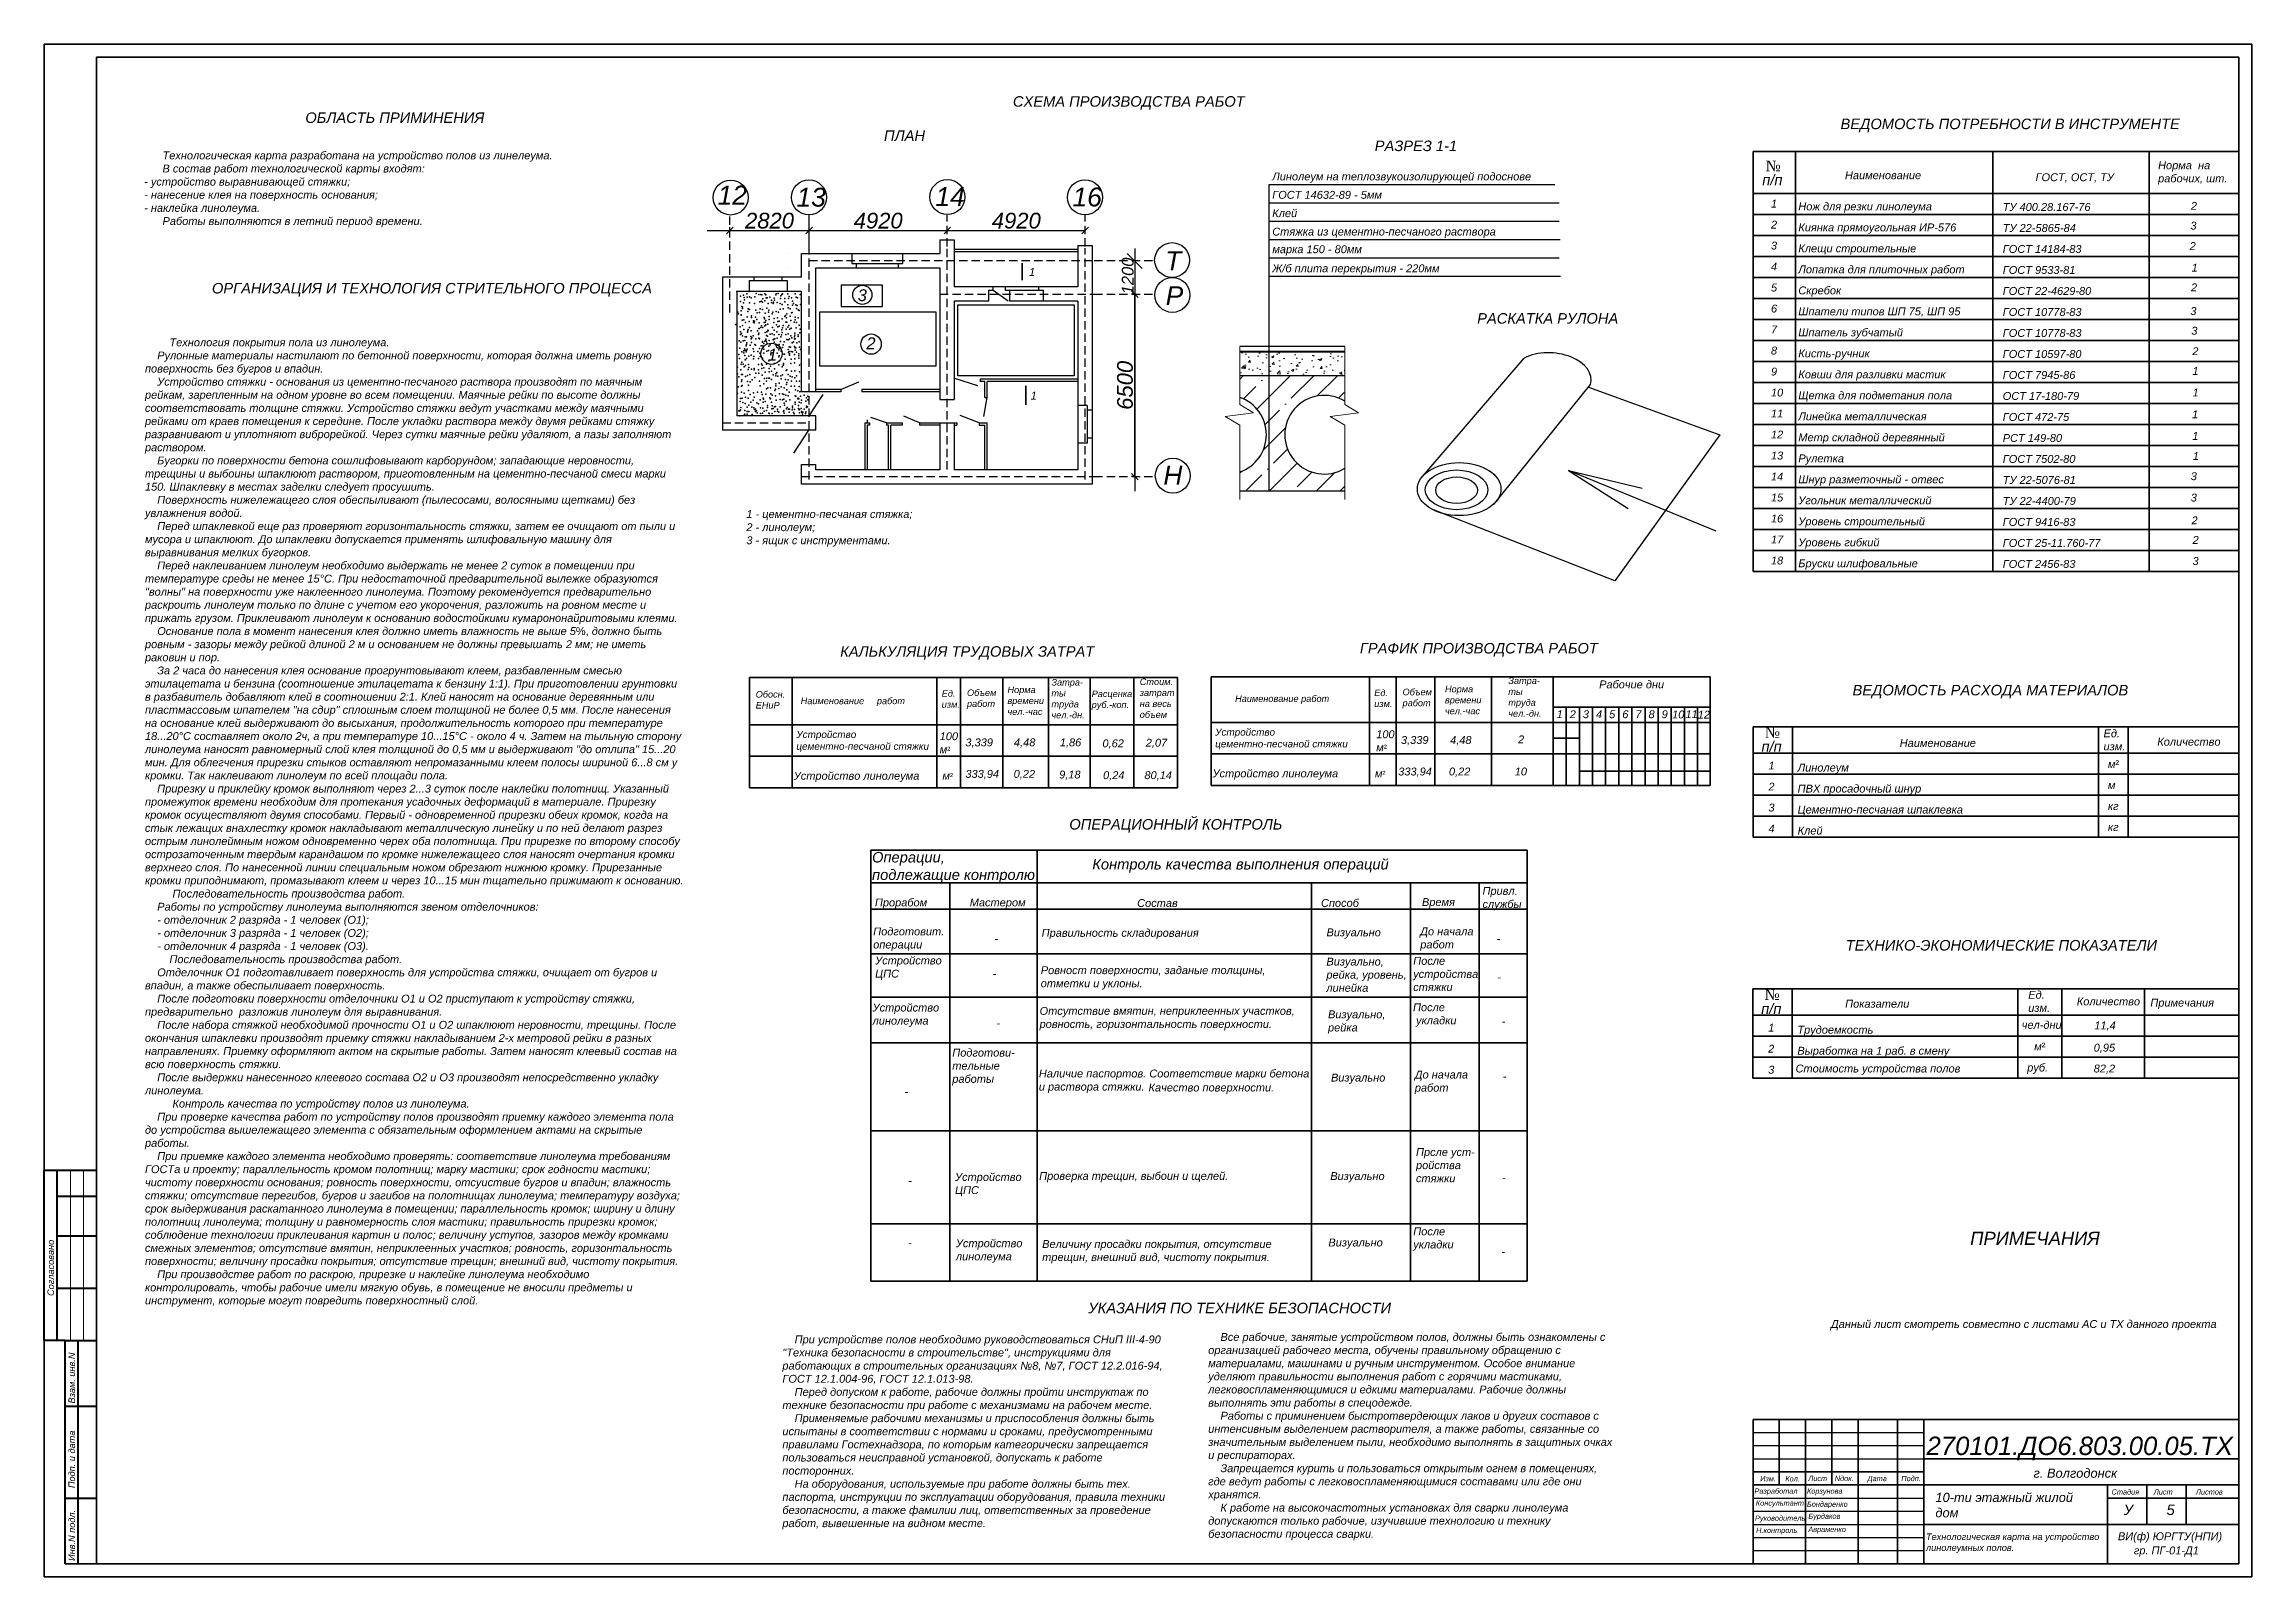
# Model space of a CAD drawing. Header units: millimetres. Extents: x 3254 to 5837, y -104 to 1724.
# Drawn here: x 3254 to 4095, y 1135 to 1719 of the extents above; entities that cross this region are included whole.
import ezdxf

# ---------------------------------------------------------------- set-up
doc = ezdxf.new("R2010")
doc.units = ezdxf.units.MM
doc.linetypes.add('HIDDEN2', pattern=[4.7625, 3.175, -1.5875])
for name, color, linetype, lineweight in [('Нормальная', 5, 'Continuous', 25), ('Основная', 7, 'Continuous', 40), ('Основные', 1, 'Continuous', 70), ('Средняя', 94, 'Continuous', 30), ('Толстая', 6, 'Continuous', 35), ('Тонкая', 6, 'Continuous', 13), ('Штриховая', 1, 'HIDDEN2', 25)]:
    doc.layers.add(name, color=color, linetype=linetype, lineweight=lineweight)
doc.styles.get("Standard").update_dxf_attribs({"font": 'ARIALI.TTF'})
doc.dimstyles.new('ISO-25', dxfattribs={"dimtxt": 2.5, "dimasz": 2.5, "dimexe": 1.25, "dimexo": 0.625, "dimtad": 1, "dimtxsty": 'Standard', "dimcen": 2.5, "dimadec": 0, "dimazin": 0, "dimtfac": 1, "dimtmove": 0, "dimatfit": 3, "dimfxl": 0, "dimarcsym": 0})

msp = doc.modelspace()

# ---------------------------------------------------------------- texts
at = {"layer": 'Нормальная', "color": 0, "attachment_point": 1}
for s, insert, char_height, width in [('{\\fArial|b0|i1|c204|p34;ОБЛАСТЬ ПРИМИНЕНИЯ}', (3353.196, 1693.426), 4, 150.02803), ('{\\fArial|b0|i1|c204|p34;ВЕДОМОСТЬ ПОТРЕБНОСТИ В ИНСТРУМЕНТЕ}', (3938.014, 1691.057), 4, 168.09186), ('{\\fArial|b0|i1|c204|p34;ПЛАН}', (3573.634, 1686.581), 4, 81.4475), ('{\\fArial|b0|i1|c204|p34;РАЗРЕЗ 1-1}', (3760.573, 1682.703), 4, 81.4475), ('{\\fArial|b0|i1|c204|p34;\\H1.2x;      Технологическая карта разработана на устройство полов из линелеума.\\P      В состав работ технологической карты входят:\\P- устройство выравнивающей стяжки;\\P- нанесение клея на поверхность основания;\\P- наклейка линолеума.\\P      Работы выполняются в летний период времени.\\P\\H0.8333x;      }', (3291.806, 1678.558), 2.5, 175.91719), ('{\\fArial|b0|i1|c204|p34;Линолеум на теплозвукоизолирующей подоснове}', (3721.529, 1670.532), 3, 106.30335), ('{\\fArial|b0|i1|c204|p34;ГОСТ 14632-89 - 5мм}', (3721.529, 1663.532), 3, 106.30335), ('{\\fArial|b0|i1|c204|p34;Клей}', (3721.529, 1656.532), 3, 106.30335), ('{\\fArial|b0|i1|c204|p34;Стяжка из цементно-песчаного раствора }', (3721.529, 1649.532), 3, 106.30335), ('{\\fArial|b0|i1|c204|p34;марка 150 - 80мм}', (3721.572, 1642.806), 3, 41.57483), ('{\\fArial|b0|i1|c204|p34;1}', (3628.887, 1634.168), 3, 8.0632), ('{\\fArial|b0|i1|c204|p34;Ж/б плита перекрытия - 220мм}', (3721.529, 1635.532), 3, 106.30335), ('{\\fArial|b0|i1|c204|p34;ОРГАНИЗАЦИЯ И ТЕХНОЛОГИЯ СТРИТЕЛЬНОГО ПРОЦЕССА}', (3317.62, 1628.446), 4, 186.19368), ('{\\fArial|b0|i1|c204|p34;3}', (3563.623, 1626.042), 4.5, 6.90604), ('{\\fArial|b0|i1|c204|p34;РАСКАТКА РУЛОНА}', (3799.606, 1616.953), 4, 106.12983), ('{\\fArial|b0|i1|c204|p34;2}', (3566.939, 1607.72), 4.5, 6.90604), ('{\\fArial|b0|i1|c204|p34;1}', (3529.426, 1603.41), 4.5, 6.90604), ('{\\fArial|b0|i1|c204|p34;1}', (3629.491, 1587.043), 3, 8.0632), ('{\\fArial|b0|i1|c204|p34;1 - цементно-песчаная стяжка;\\P2 - линолеум;\\P3 - ящик с инструментами.}', (3521.202, 1541.904), 3, 99.86945), ('{\\fArial|b0|i1|c204|p34;КАЛЬКУЛЯЦИЯ ТРУДОВЫХ ЗАТРАТ}', (3556.947, 1490.052), 4, 116.14155), ('{\\fArial|b0|i1|c204|p34;ГРАФИК ПРОИЗВОДСТВА РАБОТ}', (3754.923, 1491.275), 4, 107.32836), ('{\\fArial|b0|i1|c204|p34;Примечания}', (4056.027, 1355.74), 3, 62.9641), ('{\\fArial|b0|i1|c204|p34;\\H1.667x;ПРИМЕЧАНИЯ}', (3987.419, 1266.957), 3, 60.24935), ('{\\fArial|b0|i1|c204|p34;УКАЗАНИЯ ПО ТЕХНИКЕ БЕЗОПАСНОСТИ}', (3651.457, 1239.88), 4, 186.19368), ('{\\fArial|b0|i1|c204|p34;    Все рабочие, занятые устройством полов, должны быть ознакомлены с организацией рабочего места, обучены правильному обращению с материалами, машинами и ручным инструментом. Особое внимание уделяют правильности выполнения работ с горячими мастиками, легковоспламеняющимися и едкими материалами. Рабочие должны выполнять эти работы в спецодежде.\\P    Работы с приминением быстротвердеющих лаков и других составов с интенсивным выделением растворителя, а также работы, связанные со значительным выделением пыли, необходимо выполнять в защитных очках и респираторах.\\P    Запрещается курить и пользоваться открытым огнем в помещениях, где ведут работы с легковоспламеняющимися составами или где они хранятся.\\P    К работе на высокочастотных установках для сварки линолеума допускаются только рабочие, изучившие технологию и технику безопасности процесса сварки.}', (3697.143, 1228.343), 3, 155.30578), ('{\\fArial|b0|i1|c204|p34;    При устройстве полов необходимо руководствоваться СНиП }III{\\fArial|b0|i1|c204|p34;-4-90 "Техника безопасности в строительстве", инструкциями для работающих в строительных организациях №8, №7, ГОСТ 12.2.016-94, ГОСТ 12.1.004-96, ГОСТ 12.1.013-98.\\P    Перед допуском к работе, рабочие должны пройти инструктаж по технике безопасности при работе с механизмами на рабочем месте.\\P    Применяемые рабочими механизмы и приспособления должны быть испытаны в соответствии с нормами и сроками, предусмотренными правилами Гостехнадзора, по которым категорически запрещается пользоваться неисправной установкой, допускать к работе посторонних.\\P    На оборудования, используемые при работе должны быть тех. паспорта, инструкции по эксплуатации оборудования, правила техники безопасности, а также фамилии лиц, ответственных за проведение работ, вывешенные на видном месте.}', (3534.924, 1227.422), 3, 147.01052), ('{\\fArial|b0|i1|c204|p34;\\H2x;270101.ДО6.803.00.05.ТХ}', (3970.781, 1188.867), 3.5, 105.13693), ('{\\fArial|b0|i1|c204|p34;Разработал}', (3905.224, 1169.12), 2, 20.82963), ('{\\fArial|b0|i1|c204|p34;Изм.}', (3907.419, 1173.859), 2, 9.25352), ('{\\fArial|b0|i1|c204|p34;Кол.}', (3916.981, 1173.826), 2, 9.56197), ('{\\fArial|b0|i1|c204|p34;Корзунова}', (3925.224, 1169.12), 2, 20.82963), ('{\\fArial|b0|i1|c204|p34;Лист}', (3925.735, 1173.951), 2, 11.12963), ('N{\\fArial|b0|i1|c204|p34;док.}', (3935.822, 1173.951), 2, 10.35185), ('{\\fArial|b0|i1|c204|p34;Дата}', (3948.271, 1173.916), 2, 13.17482), ('{\\fArial|b0|i1|c204|p34;Подп.}', (3961.171, 1173.916), 2, 11.25926), ('{\\fArial|b0|i1|c204|p34;Консультант}', (3905.755, 1164.552), 2, 18.63146), ('{\\fArial|b0|i1|c204|p34;Бондаренко}', (3925.224, 1164.12), 2, 20.82963), ('{\\fArial|b0|i1|c204|p34;Стадия}', (4041.274, 1168.81), 2, 13.17482), ('{\\fArial|b0|i1|c204|p34;У}', (4045.89, 1163.015), 4, 5.35616), ('{\\fArial|b0|i1|c204|p34;Лист}', (4057.342, 1168.81), 2, 13.17482), ('{\\fArial|b0|i1|c204|p34;5}', (4062.202, 1163.015), 4, 5.35616), ('{\\fArial|b0|i1|c204|p34;Листов}', (4073.41, 1168.81), 2, 13.17482), ('{\\fArial|b0|i1|c204|p34;Руководитель}', (3905.436, 1158.809), 2, 18.63146), ('{\\fArial|b0|i1|c204|p34;Н.контроль}', (3905.874, 1154.192), 2, 19.49803), ('{\\fArial|b0|i1|c204|p34;Авраменко}', (3925.755, 1154.552), 2, 18.63146), ('{\\fArial|b0|i1|c204|p34;Бурдаков}', (3925.755, 1159.552), 2, 18.63146), ('{\\fArial|b0|i1|c204|p34;Технологическая карта на устройство линолеумных полов.}', (3970.573, 1151.984), 2.5, 67.2512), ('{\\fArial|b0|i1|c204|p34;ВИ(ф) ЮРГТУ(НПИ)}', (4043.698, 1152.425), 3, 44.5535), ('{\\fArial|b0|i1|c204|p34;гр. ПГ-01-Д1}', (4049.765, 1147.022), 3, 44.5535)]:
    msp.add_mtext(s, dxfattribs=dict(at, insert=insert, char_height=char_height, width=width))
at = {"layer": 'Нормальная', "color": 0, "char_height": 7.2, "attachment_point": 1}
for s, insert in [('{\\fArial|b0|i1|c204|p34;12}', (3510.255, 1665.527)), ('{\\fArial|b0|i1|c204|p34;13}', (3540.29, 1664.729)), ('{\\fArial|b0|i1|c204|p34;14}', (3593.219, 1664.959)), ('{\\fArial|b0|i1|c204|p34;16}', (3645.44, 1664.824)), ('{\\fArial|b0|i1|c204|p34;Т}', (3680.757, 1640.518)), ('{\\fArial|b0|i1|c204|p34;Р}', (3680.95, 1627.228)), ('{\\fArial|b0|i1|c204|p34;Н}', (3680.05, 1558.789))]:
    msp.add_mtext(s, dxfattribs=dict(at, insert=insert))
at = {"layer": 'Нормальная', "color": 0, "insert": (3664.222, 1624.133), "char_height": 4.5, "width": 35.375, "attachment_point": 1, "rotation": 90}
msp.add_mtext('{\\fArial|b0|i1|c204|p34;1200}', dxfattribs=at)
at = {"layer": 'Нормальная', "char_height": 3.5, "attachment_point": 1}
for s, insert, width in [('{\\fArial|b0|i1|c204|p34;\\C0;г. Волгодонск}', (4011.534, 1176.712), 120), ('{\\fArial|b0|i1|c204|p34;\\C0;10-ти этажный жилой дом}', (3974.163, 1167.477), 55.59211)]:
    msp.add_mtext(s, dxfattribs=dict(at, insert=insert, width=width))
at = {"layer": 'Основные', "color": 0, "insert": (3942.591, 1475.315), "char_height": 4, "width": 167.85028, "attachment_point": 1}
msp.add_mtext('{\\fArial|b0|i1|c204|p34;ВЕДОМОСТЬ РАСХОДА МАТЕРИАЛОВ}', dxfattribs=at)
at = {"layer": 'Средняя', "color": 0, "attachment_point": 1}
for s, insert, char_height, width in [('{\\fArial|b0|i1|c204|p34;СХЕМА ПРОИЗВОДСТВА РАБОТ}', (3622.753, 1699.62), 4, 194.3707), ('{\\fArial|b0|i1|c204|p34;        Технология покрытия пола из линолеума.\\P    Рулонные материалы настилают по бетонной поверхности, которая должна иметь ровную поверхность без бугров и впадин.\\P    Устройство стяжки - основания из цементно-песчаного раствора производят по маячным рейкам, зарепленным на одном уровне во всем помещении. Маячные рейки по высоте должны соответствовать толщине стяжки. Устройство стяжки ведут участками между маячными рейками от краев помещения к середине. После укладки раствора между двумя рейками стяжку разравнивают и уплотняют виброрейкой. Через сутки маячные рейки удаляют, а пазы заполняют раствором.\\P    Бугорки по поверхности бетона сошлифовывают карборундом; западающие неровности, трещины и выбоины шпаклюют раствором, приготовленным на цементно-песчаной смеси марки 150. Шпаклевку в местах заделки следует просушить.\\P    Поверхность нижележащего слоя обеспыливают (пылесосами, волосяными щетками) без увлажнения водой.\\P    Перед шпаклевкой еще раз проверяют горизонтальность стяжки, затем ее очищают от пыли и мусора и шпаклюют. До шпаклевки допускается применять шлифовальную машину для выравнивания мелких бугорков.\\P    Перед наклеиванием линолеум необходимо выдержать не менее 2 суток в помещении при температуре среды не менее 15}°{\\fArial|b0|i1|c204|p34;С. При недостаточной предварительной вылежке образуются "волны" на поверхности уже наклеенного линолеума. Поэтому рекомендуется предварительно раскроить линолеум только по длине с учетом его укорочения, разложить на ровном месте и прижать грузом. Приклеивают линолеум к основанию водостойкими кумарононайритовыми клеями.\\P    Основание пола в момент нанесения клея должно иметь влажность не выше 5\\fArial|b0|i0|c204|p32;%, \\fArial|b0|i1|c204|p32;должно быть ровным - зазоры между рейкой длиной 2 м и основанием не должны превышать 2 мм; не иметь раковин и пор.\\P    За 2 часа до нанесения клея основание прогрунтовывают клеем, разбавленным смесью этилацетата и бензина (соотношение этилацетата к бензину 1:1). При приготовлении грунтовки в разбавитель добавляют клей в соотношении 2:1. Клей наносят на основание деревянным или пластмассовым шпателем "на сдир" сплошным слоем толщиной не более 0,5 мм. После нанесения на основание клей выдерживают до высыхания, продолжительность которого при температуре 18...20\\fArial|b0|i1|c0|p32;°\\fArial|b0|i1|c204|p32;С составляет около 2ч, а при температуре 10...15\\fArial|b0|i1|c0|p32;°\\fArial|b0|i1|c204|p32;С - около 4 ч. Затем на тыльную сторону линолеума наносят равномерный слой клея толщиной до 0,5 мм и выдерживают "до отлипа" 15...20 мин. Для облегчения прирезки стыков оставляют непромазанными клеем полосы шириной 6...8 см у кромки. Так наклеивают линолеум по всей площади пола.\\P    Прирезку и приклейку кромок выполняют через 2...3 суток после наклейки полотнищ. Указанный промежуток времени необходим для протекания усадочных деформаций в материале. Прирезку кромок осуществляют двумя способами. Первый - одновременной прирезки обеих кромок, когда на стык лежащих внахлестку кромок накладывают металлическую линейку и по ней делают разрез острым линолеймным ножом одновременно черех оба полотнища. При прирезке по второму способу острозаточенным твердым карандашом по кромке нижележащего слоя наносят очертания кромки верхнего слоя. По нанесенной линии специальным ножом обрезают нижнюю кромку. Прирезанные кромки приподнимают, промазывают клеем и через 10...15 мин тщательно прижимают к основанию.\\P         Последовательность производства работ.\\P    Работы по устройству линолеума выполняются звеном отделочников:\\P    - отделочник 2 разряда - 1 человек (О1);\\P    - отделочник 3 разряда - 1 человек (О2);\\P    - отделочник 4 разряда - 1 человек (О3).\\P        Последовательность производства работ.\\P    Отделочник О1 подготавливает поверхность для устройства стяжки, очищает от бугров и впадин, а также обеспыливает поверхность.\\P    После подготовки поверхности отделочники О1 и О2 приступают к устройству стяжки, предварительно  разложив линолеум для выравнивания.\\P    После набора стяжкой необходимой прочности О1 и О2 шпаклюют неровности, трещины. После окончания шпаклевки производят приемку стяжки накладыванием 2-х метровой рейки в разных направлениях. Приемку оформляют актом на скрытые работы. Затем наносят клеевый состав на всю поверхность стяжки.\\P    После выдержки нанесенного клеевого состава О2 и О3 производят непосредственно укладку линолеума.\\P         Контроль качества по устройству полов из линолеума.\\P    При проверке качества работ по устройству полов производят приемку каждого элемента пола до устройства вышележащего элемента с обязательным оформлением актами на скрытые работы.\\P    При приемке каждого элемента необходимо проверять: соответствие линолеума требованиям ГОСТа и проекту; параллельность кромом полотнищ; марку мастики; срок годности мастики; чистоту поверхности основания; ровность поверхности, отсуиствие бугров и впадин; влажность стяжки; отсутствие перегибов, бугров и загибов на полотнищах линолеума; температуру воздуха; срок выдерживания раскатанного линолеума в помещении; параллельность кромок; ширину и длину полотнищ линолеума; толщину и равномерность слоя мастики; правильность прирезки кромок; соблюдение технологии приклеивания картин и полос; величину уступов, зазоров между кромками смежных элементов; отсутствие вмятин, неприклеенных участков; ровность, горизонтальность поверхности; величину просадки покрытия; отсутствие трещин; внешний вид, чистоту покрытия.\\P    При производстве работ по раскрою, прирезке и наклейке линолеума необходимо контролировать, чтобы рабочие имели мягкую обувь, в помещение не вносили предметы и инструмент, которые могут повредить поверхностный слой.\\P    }', (3292.116, 1607.337), 3, 205.11461), ('{\\fArial|b0|i1|c204|p34;ТЕХНИКО-ЭКОНОМИЧЕСКИЕ ПОКАЗАТЕЛИ}', (3940.001, 1378.09), 4, 135.71481)]:
    msp.add_mtext(s, dxfattribs=dict(at, insert=insert, char_height=char_height, width=width))
at = {"layer": 'Толстая', "color": 0, "attachment_point": 1}
for s, insert, char_height in [('{\\fTimes New Roman|b0|i0|c204|p18;№}', (3909.49, 1675.045), 4), ('{\\fArial|b0|i1|c204|p34;п/п}', (3908.208, 1669.699), 4), ('{\\fTimes New Roman|b0|i0|c204|p18;№}', (3909.195, 1459.174), 4), ('{\\fArial|b0|i1|c204|p34;п/п}', (3907.912, 1453.828), 4), ('{\\fArial|b0|i1|c204|p34;Операции, \\Pподлежащие контролю}', (3569.089, 1411.647), 4), ('{\\fArial|b0|i1|c204|p34;Контроль качества выполнения операций}', (3652.976, 1408.991), 4), ('{\\fArial|b0|i1|c204|p34;Прорабом}', (3570.177, 1393.911), 3), ('{\\fArial|b0|i1|c204|p34;Мастером}', (3606.305, 1393.911), 3), ('{\\fArial|b0|i1|c204|p34;Состав}', (3670.07, 1393.699), 3), ('{\\fArial|b0|i1|c204|p34;Способ}', (3740.1, 1393.724), 3), ('{\\fArial|b0|i1|c204|p34;Время}', (3778.569, 1394.073), 3), ('{\\fArial|b0|i1|c204|p34;Подготовит.\\Pоперации}', (3569.519, 1382.869), 3), ('{\\fArial|b0|i1|c204|p34;Правильность складирования}', (3633.692, 1382.333), 3), ('{\\fArial|b0|i1|c204|p34;Визуально}', (3742.211, 1382.512), 3), ('{\\fArial|b0|i1|c204|p34;До начала \\Pработ}', (3777.918, 1382.897), 3), ('{\\fArial|b0|i1|c204|p34;Устройство \\PЦПС}', (3570.265, 1371.796), 3), ('-', (3615.739, 1380.137), 3), ('{\\fArial|b0|i1|c204|p34;Визуально,\\Pрейка, уровень, \\Pлинейка}', (3742.159, 1371.38), 3), ('{\\fArial|b0|i1|c204|p34;После\\Pустройства \\Pстяжки}', (3775.234, 1371.662), 3), ('-', (3807.029, 1380.137), 3), ('-', (3614.999, 1366.787), 3), ('{\\fArial|b0|i1|c204|p34;Ровност поверхности, заданые толщины, \\Pотметки и уклоны.}', (3633.347, 1368.113), 3), ('-', (3807.317, 1365.468), 3), ('{\\fArial|b0|i1|c204|p34;Устройство \\Pлинолеума}', (3569.287, 1353.863), 3), ('{\\fArial|b0|i1|c204|p34;п/п}', (3907.808, 1353.942), 4), ('{\\fTimes New Roman|b0|i0|c204|p18;№}', (3909.091, 1359.288), 4), ('-', (3616.48, 1347.926), 3), ('{\\fArial|b0|i1|c204|p34;Отсутствие вмятин, неприклеенных участков,\\Pровность, горизонтальность поверхности.}', (3632.908, 1352.594), 3), ('{\\fArial|b0|i1|c204|p34;Визуально,\\Pрейка}', (3742.777, 1351.261), 3), ('{\\fArial|b0|i1|c204|p34;После\\P укладки}', (3775.155, 1353.968), 3), ('-', (3808.941, 1348.64), 3), ('{\\fArial|b0|i1|c204|p34;Подготови-\\Pтельные\\Pработы}', (3599.645, 1336.694), 3), ('{\\fArial|b0|i1|c204|p34;Наличие паспортов. Соответствие марки бетона \\Pи раствора стяжки.}', (3632.628, 1328.737), 3), ('{\\fArial|b0|i1|c204|p34;Качество поверхности.}', (3674.405, 1323.39), 3), ('{\\fArial|b0|i1|c204|p34;Визуально}', (3743.91, 1327.178), 3), ('{\\fArial|b0|i1|c204|p34;До начала \\Pработ}', (3775.838, 1328.334), 3), ('-', (3809.315, 1327.671), 3), ('-', (3581.468, 1321.866), 3), ('{\\fArial|b0|i1|c204|p34;Прсле уст-\\Pройства \\Pстяжки}', (3776.299, 1298.81), 3), ('{\\fArial|b0|i1|c204|p34;Устройство \\PЦПС}', (3600.701, 1289.308), 3), ('{\\fArial|b0|i1|c204|p34;Проверка трещин, выбоин и щелей.}', (3632.744, 1289.717), 3), ('{\\fArial|b0|i1|c204|p34;Визуально}', (3743.633, 1289.654), 3), ('-', (3809.069, 1289.002), 3), ('-', (3582.841, 1287.92), 3), ('-', (3582.841, 1264.261), 3), ('{\\fArial|b0|i1|c204|p34;Устройство \\Pлинолеума}', (3601.015, 1264.052), 3), ('{\\fArial|b0|i1|c204|p34;Величину просадки покрытия, отсутствие \\Pтрещин, внешний вид, чистоту покрытия.}', (3633.885, 1263.776), 3), ('{\\fArial|b0|i1|c204|p34;Визуально}', (3742.929, 1264.346), 3), ('{\\fArial|b0|i1|c204|p34;После\\Pукладки}', (3775.244, 1268.582), 3), ('-', (3808.816, 1260.914), 3)]:
    msp.add_mtext(s, dxfattribs=dict(at, insert=insert, char_height=char_height))
for s, insert, char_height, width in [('{\\fArial|b0|i1|c204|p34;Норма  на  \\Pрабочих, шт.}', (4058.989, 1674.794), 3, 45.00807), ('{\\fArial|b0|i1|c204|p34;Наименование}', (3939.708, 1670.998), 3, 62.9641), ('{\\fArial|b0|i1|c204|p34;ГОСТ, ОСТ, ТУ}', (4012.305, 1670.251), 3, 62.9641), ('{\\fArial|b0|i1|c204|p34;1}', (3911.521, 1660.203), 3, 9.19281), ('{\\fArial|b0|i1|c204|p34;Нож для резки линолеума}', (3921.942, 1659.121), 3, 75.06676), ('{\\fArial|b0|i1|c204|p34;ТУ 400.28.167-76}', (3999.817, 1658.899), 3, 59.5825), ('{\\fArial|b0|i1|c204|p34;2}', (4071.489, 1659.332), 3, 11.90775), ('{\\fArial|b0|i1|c204|p34;2}', (3911.521, 1652.203), 3, 9.19281), ('{\\fArial|b0|i1|c204|p34;Киянка прямоугольная ИР-576}', (3921.942, 1651.121), 3, 75.06676), ('{\\fArial|b0|i1|c204|p34;ТУ 22-5865-84}', (3999.817, 1650.899), 3, 59.5825), ('{\\fArial|b0|i1|c204|p34;3}', (4071.29, 1651.786), 3, 11.90775), ('{\\fArial|b0|i1|c204|p34;3}', (3911.521, 1644.203), 3, 9.19281), ('{\\fArial|b0|i1|c204|p34;Клещи строительные}', (3921.942, 1643.121), 3, 75.06676), ('{\\fArial|b0|i1|c204|p34;ГОСТ 14184-83}', (3999.817, 1642.899), 3, 59.5825), ('{\\fArial|b0|i1|c204|p34;2}', (4071.002, 1644.001), 3, 11.90775), ('{\\fArial|b0|i1|c204|p34;4}', (3911.521, 1636.203), 3, 9.19281), ('{\\fArial|b0|i1|c204|p34;Лопатка для плиточных работ}', (3921.942, 1635.121), 3, 75.06676), ('{\\fArial|b0|i1|c204|p34;ГОСТ 9533-81}', (3999.817, 1634.899), 3, 59.5825), ('{\\fArial|b0|i1|c204|p34;1}', (4071.752, 1635.756), 3, 11.90775), ('{\\fArial|b0|i1|c204|p34;5}', (3911.521, 1628.203), 3, 9.19281), ('{\\fArial|b0|i1|c204|p34;Скребок}', (3921.942, 1627.121), 3, 75.06676), ('{\\fArial|b0|i1|c204|p34;ГОСТ 22-4629-80}', (3999.817, 1626.899), 3, 59.5825), ('{\\fArial|b0|i1|c204|p34;2}', (4071.502, 1628.261), 3, 11.90775), ('{\\fArial|b0|i1|c204|p34;6}', (3911.521, 1620.203), 3, 9.19281), ('{\\fArial|b0|i1|c204|p34;Шпатели типов ШП 75, ШП 95}', (3921.942, 1619.121), 3, 75.06676), ('{\\fArial|b0|i1|c204|p34;ГОСТ 10778-83}', (3999.817, 1618.899), 3, 59.5825), ('{\\fArial|b0|i1|c204|p34;3}', (4071.272, 1619.267), 3, 11.90775), ('{\\fArial|b0|i1|c204|p34;7}', (3911.521, 1612.203), 3, 9.19281), ('{\\fArial|b0|i1|c204|p34;Шпатель зубчатый}', (3921.942, 1611.121), 3, 75.06676), ('{\\fArial|b0|i1|c204|p34;ГОСТ 10778-83}', (3999.817, 1610.899), 3, 59.5825), ('{\\fArial|b0|i1|c204|p34;3}', (4071.626, 1611.754), 3, 11.90775), ('{\\fArial|b0|i1|c204|p34;8}', (3911.521, 1604.203), 3, 9.19281), ('{\\fArial|b0|i1|c204|p34;Кисть-ручник}', (3921.942, 1603.121), 3, 75.06676), ('{\\fArial|b0|i1|c204|p34;ГОСТ 10597-80}', (3999.817, 1602.899), 3, 59.5825), ('{\\fArial|b0|i1|c204|p34;2}', (4072.008, 1603.944), 3, 11.90775), ('{\\fArial|b0|i1|c204|p34;9}', (3911.521, 1596.203), 3, 9.19281), ('{\\fArial|b0|i1|c204|p34;Ковши для разливки мастик}', (3921.942, 1595.121), 3, 75.06676), ('{\\fArial|b0|i1|c204|p34;ГОСТ 7945-86}', (3999.817, 1594.899), 3, 59.5825), ('{\\fArial|b0|i1|c204|p34;1}', (4072.072, 1596.442), 3, 11.90775), ('{\\fArial|b0|i1|c204|p34;10}', (3911.521, 1588.203), 3, 9.19281), ('{\\fArial|b0|i1|c204|p34;Щетка для подметания пола}', (3921.942, 1587.121), 3, 75.06676), ('{\\fArial|b0|i1|c204|p34;ОСТ 17-180-79}', (3999.817, 1586.899), 3, 59.5825), ('{\\fArial|b0|i1|c204|p34;1}', (4072.133, 1588.197), 3, 11.90775), ('{\\fArial|b0|i1|c204|p34;11}', (3911.521, 1580.203), 3, 9.19281), ('{\\fArial|b0|i1|c204|p34;Линейка металлическая}', (3921.942, 1579.121), 3, 75.06676), ('{\\fArial|b0|i1|c204|p34;ГОСТ 472-75}', (3999.817, 1578.899), 3, 59.5825), ('{\\fArial|b0|i1|c204|p34;1}', (4071.929, 1579.881), 3, 11.90775), ('{\\fArial|b0|i1|c204|p34;12}', (3911.521, 1572.203), 3, 9.19281), ('{\\fArial|b0|i1|c204|p34;Метр складной деревянный}', (3921.942, 1571.121), 3, 75.06676), ('{\\fArial|b0|i1|c204|p34;РСТ 149-80}', (3999.817, 1570.899), 3, 59.5825), ('{\\fArial|b0|i1|c204|p34;1}', (4072.032, 1571.673), 3, 11.90775), ('{\\fArial|b0|i1|c204|p34;13}', (3911.521, 1564.203), 3, 9.19281), ('{\\fArial|b0|i1|c204|p34;14}', (3911.521, 1556.203), 3, 9.19281), ('{\\fArial|b0|i1|c204|p34;Рулетка}', (3921.942, 1563.121), 3, 75.06676), ('{\\fArial|b0|i1|c204|p34;ГОСТ 7502-80}', (3999.817, 1562.899), 3, 59.5825), ('{\\fArial|b0|i1|c204|p34;3}', (4071.445, 1556.32), 3, 11.90775), ('{\\fArial|b0|i1|c204|p34;1}', (4072.216, 1564.025), 3, 11.90775), ('{\\fArial|b0|i1|c204|p34;15}', (3911.521, 1548.203), 3, 9.19281), ('{\\fArial|b0|i1|c204|p34;Шнур разметочный - отвес}', (3921.942, 1555.121), 3, 75.06676), ('{\\fArial|b0|i1|c204|p34;ТУ 22-5076-81}', (3999.817, 1554.899), 3, 59.5825), ('{\\fArial|b0|i1|c204|p34;3}', (4071.433, 1548.168), 3, 11.90775), ('{\\fArial|b0|i1|c204|p34;16}', (3911.521, 1540.203), 3, 9.19281), ('{\\fArial|b0|i1|c204|p34;Угольник металлический}', (3921.942, 1547.121), 3, 75.06676), ('{\\fArial|b0|i1|c204|p34;Уровень строительный}', (3921.942, 1539.121), 3, 75.06676), ('{\\fArial|b0|i1|c204|p34;ТУ 22-4400-79}', (3999.817, 1546.899), 3, 59.5825), ('{\\fArial|b0|i1|c204|p34;2}', (4071.727, 1539.5), 3, 11.90775), ('{\\fArial|b0|i1|c204|p34;17}', (3911.521, 1532.203), 3, 9.19281), ('{\\fArial|b0|i1|c204|p34;Уровень гибкий}', (3921.942, 1531.121), 3, 75.06676), ('{\\fArial|b0|i1|c204|p34;ГОСТ 9416-83}', (3999.817, 1538.899), 3, 59.5825), ('{\\fArial|b0|i1|c204|p34;ГОСТ 25-11.760-77}', (3999.817, 1530.899), 3, 59.5825), ('{\\fArial|b0|i1|c204|p34;2}', (4072.134, 1532.03), 3, 11.90775), ('{\\fArial|b0|i1|c204|p34;18}', (3911.521, 1524.203), 3, 9.19281), ('{\\fArial|b0|i1|c204|p34;Бруски шлифовальные }', (3921.942, 1523.121), 3, 75.06676), ('{\\fArial|b0|i1|c204|p34;ГОСТ 2456-83}', (3999.817, 1522.899), 3, 59.5825), ('{\\fArial|b0|i1|c204|p34;3}', (4072.107, 1524.006), 3, 11.90775), ('{\\fArial|b0|i1|c204|p34;Обосн.\\PЕНиР}', (3524.758, 1472.972), 2.5, 16.25163), ('{\\fArial|b0|i1|c204|p34;Ед.\\Pизм.}', (3595.626, 1473.274), 2.5, 9.01142), ('{\\fArial|b0|i1|c204|p34;Объем\\Pработ}', (3605.245, 1473.577), 2.5, 16.13135), ('{\\fArial|b0|i1|c204|p34;Норма времени чел.-час}', (3620.666, 1474.692), 2.5, 17.31747), ('{\\fArial|b0|i1|c204|p34;Затра-\\Pты труда чел.-дн.}', (3637.411, 1477.554), 2.5, 15.89414), ('{\\fArial|b0|i1|c204|p34;Расценка\\Pруб.-коп.}', (3652.732, 1473.166), 2.5, 16.6058), ('{\\fArial|b0|i1|c204|p34;Стоим. затрат на весь объем}', (3671.057, 1477.745), 2.5, 16.68248), ('{\\fArial|b0|i1|c204|p34;Ед.\\Pизм.}', (3760.385, 1473.539), 2.5, 9.01142), ('{\\fArial|b0|i1|c204|p34;Объем\\Pработ}', (3771.173, 1473.842), 2.5, 16.13135), ('{\\fArial|b0|i1|c204|p34;Норма времени чел.-час}', (3787.329, 1474.957), 2.5, 17.31747), ('{\\fArial|b0|i1|c204|p34;Затра-\\Pты труда чел.-дн.}', (3811.458, 1478.169), 2.5, 15.89414), ('{\\fArial|b0|i1|c204|p34;Рабочие дни}', (3846.05, 1476.992), 3, 61.05166), ('{\\fArial|b0|i1|c204|p34;Наименование     работ}', (3541.895, 1470.468), 2.5, 62.57341), ('{\\fArial|b0|i1|c204|p34;Наименование работ}', (3707.384, 1471.33), 2.5, 60.34263), ('{\\fArial|b0|i1|c204|p34;1}', (3829.875, 1465.635), 3, 9.5973), ('{\\fArial|b0|i1|c204|p34;2}', (3834.875, 1465.635), 3, 9.5973), ('{\\fArial|b0|i1|c204|p34;3}', (3839.875, 1465.635), 3, 9.5973), ('{\\fArial|b0|i1|c204|p34;4}', (3844.875, 1465.635), 3, 9.5973), ('{\\fArial|b0|i1|c204|p34;5}', (3849.875, 1465.635), 3, 9.5973), ('{\\fArial|b0|i1|c204|p34;6}', (3854.875, 1465.635), 3, 9.5973), ('{\\fArial|b0|i1|c204|p34;7}', (3859.875, 1465.635), 3, 9.5973), ('{\\fArial|b0|i1|c204|p34;8}', (3864.875, 1465.635), 3, 9.5973), ('{\\fArial|b0|i1|c204|p34;9}', (3869.875, 1465.635), 3, 9.5973), ('{\\fArial|b0|i1|c204|p34;10}', (3873.863, 1465.551), 3, 9.5973), ('{\\fArial|b0|i1|c204|p34;11}', (3878.947, 1465.635), 3, 9.5973), ('{\\fArial|b0|i1|c204|p34;12}', (3883.61, 1465.467), 3, 9.5973), ('{\\fArial|b0|i1|c204|p34;\\H0.9x;Устройство цементно-песчаной стяжки}', (3540.253, 1457.775), 3, 54.85891), ('{\\fArial|b0|i1|c204|p34;100\\Pм\\fArial|b0|i0|c204|p32;\\H0.8333x;²}', (3594.851, 1457.253), 3, 9.01142), ('{\\fArial|b0|i1|c204|p34;3,339}', (3604.647, 1454.901), 3, 16.13135), ('{\\fArial|b0|i1|c204|p34;4,48}', (3623.131, 1454.901), 3, 16.13135), ('{\\fArial|b0|i1|c204|p34;1,86}', (3640.628, 1454.901), 3, 16.13135), ('{\\fArial|b0|i1|c204|p34;\\H0.9x;Устройство цементно-песчаной стяжки}', (3699.79, 1458.681), 3, 54.85891), ('{\\fArial|b0|i1|c204|p34;100\\Pм\\fArial|b0|i0|c204|p32;\\H0.8333x;²}', (3761.143, 1458.005), 3, 9.01142), ('{\\fArial|b0|i1|c204|p34;3,339}', (3770.575, 1455.807), 3, 16.13135), ('{\\fArial|b0|i1|c204|p34;4,48}', (3789.304, 1455.807), 3, 16.13135), ('{\\fArial|b0|i1|c204|p34;2}', (3815.16, 1456.035), 3, 16.13135), ('{\\fArial|b0|i1|c204|p34;Ед.\\Pизм.}', (4038.203, 1458.351), 3, 8.11476), ('{\\fArial|b0|i1|c204|p34;Количество}', (4058.682, 1455.162), 3, 62.9641), ('{\\fArial|b0|i1|c204|p34;0,62}', (3656.857, 1454.535), 3, 16.13135), ('{\\fArial|b0|i1|c204|p34;2,07}', (3673.345, 1454.781), 3, 16.13135), ('{\\fArial|b0|i1|c204|p34;Наименование}', (3960.568, 1454.671), 3, 62.9641), ('{\\fArial|b0|i1|c204|p34;м\\fArial|b0|i0|c204|p32;²}', (4039.867, 1446.622), 3, 11.2516), ('{\\fArial|b0|i1|c204|p34;Устройство линолеума}', (3539.253, 1442.167), 3, 55.1204), ('{\\fArial|b0|i1|c204|p34;\\Pм\\fArial|b0|i0|c204|p32;\\H0.8333x;²}', (3595.889, 1447.171), 3, 9.01142), ('{\\fArial|b0|i1|c204|p34;333,94}', (3604.647, 1442.901), 3, 16.13135), ('{\\fArial|b0|i1|c204|p34;0,22}', (3623.033, 1442.901), 3, 16.13135), ('{\\fArial|b0|i1|c204|p34;9,18}', (3640.351, 1442.651), 3, 16.13135), ('{\\fArial|b0|i1|c204|p34;0,24}', (3657.084, 1442.405), 3, 16.13135), ('{\\fArial|b0|i1|c204|p34;80,14}', (3672.834, 1442.405), 3, 16.13135), ('{\\fArial|b0|i1|c204|p34;Устройство линолеума}', (3698.79, 1443.072), 3, 55.1204), ('{\\fArial|b0|i1|c204|p34;\\Pм\\fArial|b0|i0|c204|p32;\\H0.8333x;²}', (3760.648, 1448.076), 3, 9.01142), ('{\\fArial|b0|i1|c204|p34;333,94}', (3769.528, 1443.807), 3, 16.13135), ('{\\fArial|b0|i1|c204|p34;0,22}', (3788.847, 1443.807), 3, 16.13135), ('{\\fArial|b0|i1|c204|p34;10}', (3813.924, 1443.807), 3, 16.13135), ('{\\fArial|b0|i1|c204|p34;2}', (3910.565, 1438.072), 3, 11.30878), ('{\\fArial|b0|i1|c204|p34;1}', (3910.565, 1446.072), 3, 11.30878), ('{\\fArial|b0|i1|c204|p34;Линолеум}', (3921.68, 1445.294), 3, 116.54915), ('{\\fArial|b0|i1|c204|p34;3}', (3910.565, 1430.072), 3, 11.30878), ('{\\fArial|b0|i1|c204|p34;ПВХ просадочный шнур}', (3921.68, 1437.294), 3, 116.54915), ('{\\fArial|b0|i1|c204|p34;м}', (4039.867, 1438.622), 3, 11.2516), ('{\\fArial|b0|i1|c204|p34;кг}', (4039.867, 1430.622), 3, 11.2516), ('{\\fArial|b0|i1|c204|p34;ОПЕРАЦИОННЫЙ КОНТРОЛЬ }', (3644.221, 1424.192), 4, 206.25586), ('{\\fArial|b0|i1|c204|p34;4}', (3910.565, 1422.072), 3, 11.30878), ('{\\fArial|b0|i1|c204|p34;Цементно-песчаная шпаклевка}', (3921.68, 1429.294), 3, 116.54915), ('{\\fArial|b0|i1|c204|p34;Клей}', (3921.68, 1421.294), 3, 116.54915), ('{\\fArial|b0|i1|c204|p34;кг}', (4039.867, 1422.622), 3, 11.2516), ('{\\fArial|b0|i1|c204|p34;Привл.\\Pслужбы}', (3801.625, 1398.321), 3, 0.08497), ('{\\fArial|b0|i1|c204|p34;Показатели}', (3939.771, 1355.322), 3, 62.9641), ('{\\fArial|b0|i1|c204|p34;Ед.\\Pизм.}', (4009.532, 1358.734), 3, 8.11476), ('{\\fArial|b0|i1|c204|p34;Количество}', (4028.017, 1356.203), 3, 62.9641), ('{\\fArial|b0|i1|c204|p34;1}', (3910.461, 1346.186), 3, 11.30878), ('{\\fArial|b0|i1|c204|p34;чел-дни}', (4007.045, 1347.265), 3, 11.2516), ('{\\fArial|b0|i1|c204|p34;11,4}', (4034.687, 1347.06), 3, 17.25754), ('{\\fArial|b0|i1|c204|p34;2}', (3910.461, 1338.186), 3, 11.30878), ('{\\fArial|b0|i1|c204|p34;Выработка на 1 раб. в смену}', (3921.577, 1337.408), 3, 116.54915), ('{\\fArial|b0|i1|c204|p34;Трудоемкость}', (3921.577, 1345.408), 3, 116.54915), ('{\\fArial|b0|i1|c204|p34;м\\fArial|b0|i0|c204|p32;²}', (4011.787, 1339.005), 3, 11.2516), ('{\\fArial|b0|i1|c204|p34;0,95}', (4034.463, 1338.587), 3, 17.25754), ('{\\fArial|b0|i1|c204|p34;3}', (3910.461, 1330.186), 3, 11.30878), ('{\\fArial|b0|i1|c204|p34;Стоимость устройства полов }', (3920.871, 1330.636), 3, 116.54915), ('{\\fArial|b0|i1|c204|p34;руб.}', (4009.127, 1331.005), 3, 11.2516), ('{\\fArial|b0|i1|c204|p34;82,2}', (4034.463, 1330.638), 3, 17.25754), ('{\\fArial|b0|i1|c204|p34;Данный лист смотреть совместно с листами АС и ТХ данного проекта}', (3934.362, 1233.284), 3, 178.45454)]:
    msp.add_mtext(s, dxfattribs=dict(at, insert=insert, char_height=char_height, width=width))
at = {"layer": 'Тонкая', "char_height": 2.5, "attachment_point": 1, "rotation": 90}
for s, insert, width in [('{\\fArial|b0|i1|c204|p34;\\C0;Согласовано}', (3254.971, 1242.475), 48.47778), ('{\\fArial|b0|i1|c204|p34;\\C0;Взам.\\fArial|b0|i1|c0|p34; \\fArial|b0|i1|c204|p34;инв.\\fArial|b0|i1|c0|p34;N}', (3262.971, 1201.526), 26.14608), ('{\\fArial|b0|i1|c204|p34;\\C0;Подп. и дата}', (3262.971, 1169.268), 31.31111)]:
    msp.add_mtext(s, dxfattribs=dict(at, insert=insert, width=width))
at = {"layer": 'Тонкая', "color": 0, "insert": (3262.971, 1141.526), "char_height": 2.5, "width": 26.14608, "attachment_point": 1, "rotation": 90}
msp.add_mtext('{\\fArial|b0|i1|c204|p34;Инв.}N{\\fArial|b0|i1|c204|p34; подл.}', dxfattribs=at)

# ---------------------------------------------------------------- blocks, each defined once
blk = doc.blocks.new('_OBLIQUE')
at = {"color": 0, "linetype": 'ByBlock'}
blk.add_line((-0.5, -0.5), (0.5, 0.5), dxfattribs=at)
blk = doc.blocks.new('*D468')
at = {"layer": 'DEFPOINTS', "color": 0}
for p in [(3669.15, 1624.21), (3669.15, 1624.21), (3669.15, 1554.66)]:
    blk.add_point(p, dxfattribs=at)
at = {"layer": 'Нормальная', "color": 0, "lineweight": -2}
for p, q in [((3668.52, 1624.21), (3667.9, 1624.21)), ((3669.15, 1554.66), (3669.15, 1624.21)), ((3668.52, 1554.66), (3667.9, 1554.66))]:
    blk.add_line(p, q, dxfattribs=at)
at = {"layer": 'Нормальная', "color": 0, "lineweight": -2, "xscale": 2.5, "yscale": 2.5, "zscale": 2.5}
for p, rotation in [((3669.15, 1624.21), 90), ((3669.15, 1554.66), 270)]:
    blk.add_blockref('_OBLIQUE', p, dxfattribs=dict(at, rotation=rotation))
at = {"layer": 'Нормальная', "color": 0, "insert": (3665.46, 1589.44), "char_height": 6, "attachment_point": 5, "rotation": 90}
blk.add_mtext('6500', dxfattribs=at)
blk = doc.blocks.new('*D469')
at = {"layer": 'DEFPOINTS', "color": 0}
for p in [(3514.94, 1648.47), (3545.11, 1648.47), (3545.11, 1648.47)]:
    blk.add_point(p, dxfattribs=at)
at = {"layer": 'Нормальная', "color": 0, "lineweight": -2}
for p, q in [((3514.94, 1649.09), (3514.94, 1649.72)), ((3514.94, 1648.47), (3545.11, 1648.47)), ((3545.11, 1649.09), (3545.11, 1649.72))]:
    blk.add_line(p, q, dxfattribs=at)
at = {"layer": 'Нормальная', "color": 0, "lineweight": -2, "xscale": 2.5, "yscale": 2.5, "zscale": 2.5, "rotation": 180}
blk.add_blockref('_OBLIQUE', (3514.94, 1648.47), dxfattribs=at)
at = {"layer": 'Нормальная', "color": 0, "lineweight": -2, "xscale": 2.5, "yscale": 2.5, "zscale": 2.5}
blk.add_blockref('_OBLIQUE', (3545.11, 1648.47), dxfattribs=at)
at = {"layer": 'Нормальная', "color": 0, "insert": (3530.02, 1652.16), "char_height": 6, "attachment_point": 5}
blk.add_mtext('2820', dxfattribs=at)
blk = doc.blocks.new('*D470')
at = {"layer": 'DEFPOINTS', "color": 0}
for p in [(3545.11, 1648.47), (3597.75, 1648.47), (3597.75, 1648.47)]:
    blk.add_point(p, dxfattribs=at)
at = {"layer": 'Нормальная', "color": 0, "lineweight": -2}
for p, q in [((3545.11, 1649.09), (3545.11, 1649.72)), ((3545.11, 1648.47), (3597.75, 1648.47)), ((3597.75, 1649.09), (3597.75, 1649.72))]:
    blk.add_line(p, q, dxfattribs=at)
at = {"layer": 'Нормальная', "color": 0, "lineweight": -2, "xscale": 2.5, "yscale": 2.5, "zscale": 2.5, "rotation": 180}
blk.add_blockref('_OBLIQUE', (3545.11, 1648.47), dxfattribs=at)
at = {"layer": 'Нормальная', "color": 0, "lineweight": -2, "xscale": 2.5, "yscale": 2.5, "zscale": 2.5}
blk.add_blockref('_OBLIQUE', (3597.75, 1648.47), dxfattribs=at)
at = {"layer": 'Нормальная', "color": 0, "insert": (3571.43, 1652.16), "char_height": 6, "attachment_point": 5}
blk.add_mtext('4920', dxfattribs=at)
blk = doc.blocks.new('*D471')
at = {"layer": 'DEFPOINTS', "color": 0}
for p in [(3597.75, 1648.47), (3650.31, 1648.47), (3650.31, 1648.47)]:
    blk.add_point(p, dxfattribs=at)
at = {"layer": 'Нормальная', "color": 0, "lineweight": -2}
for p, q in [((3597.75, 1649.09), (3597.75, 1649.72)), ((3597.75, 1648.47), (3650.31, 1648.47)), ((3650.31, 1649.09), (3650.31, 1649.72))]:
    blk.add_line(p, q, dxfattribs=at)
at = {"layer": 'Нормальная', "color": 0, "lineweight": -2, "xscale": 2.5, "yscale": 2.5, "zscale": 2.5, "rotation": 180}
blk.add_blockref('_OBLIQUE', (3597.75, 1648.47), dxfattribs=at)
at = {"layer": 'Нормальная', "color": 0, "lineweight": -2, "xscale": 2.5, "yscale": 2.5, "zscale": 2.5}
blk.add_blockref('_OBLIQUE', (3650.31, 1648.47), dxfattribs=at)
at = {"layer": 'Нормальная', "color": 0, "insert": (3624.03, 1652.16), "char_height": 6, "attachment_point": 5}
blk.add_mtext('4920', dxfattribs=at)

# ---------------------------------------------------------------- dimensions: what is measured, and where the dimension line sits
at = {"layer": 'Нормальная', "color": 0}
for base, p1, p2, text, picture, middle in [((3545.111, 1648.47), (3514.939, 1648.47), (3545.111, 1648.47), '2820', '*D469', (3530.025, 1652.16)), ((3597.751, 1648.47), (3545.111, 1648.47), (3597.751, 1648.47), '4920', '*D470', (3571.431, 1652.158)), ((3650.309, 1648.47), (3597.751, 1648.47), (3650.309, 1648.47), '4920', '*D471', (3624.03, 1652.158))]:
    dim = msp.add_linear_dim(base=base, p1=p1, p2=p2, text=text, dimstyle='ISO-25', override={"dimtxt": 6, "dimblk1": 'OBLIQUE', "dimblk2": 'OBLIQUE', "dimsah": 1}, dxfattribs=at)
    dim.commit()
    dim.dimension.update_dxf_attribs({"geometry": picture, "text_midpoint": middle})
dim = msp.add_linear_dim(base=(3669.149, 1624.209), p1=(3669.149, 1554.665), p2=(3669.149, 1624.209), angle=90, text='6500', dimstyle='ISO-25', override={"dimtxt": 6, "dimblk1": 'OBLIQUE', "dimblk2": 'OBLIQUE', "dimsah": 1}, dxfattribs=at)
dim.commit()
dim.dimension.update_dxf_attribs({"geometry": '*D468', "text_midpoint": (3665.46, 1589.437)})

# ---------------------------------------------------------------- hatches: boundary and pattern name
at = {"layer": 'Тонкая'}
h = msp.add_hatch(dxfattribs=at)
h.set_pattern_fill('AR-CONC', color=0, scale=0.05, style=0)
h.set_pattern_definition([(50, (722.52, 1530.911), (9.109233, -0.796954), [0.9525, -10.4775]), (355, (722.52, 1530.911), (-1.76214, 9.552832), [0.762, -8.382]), (100.451, (723.279, 1530.845), (7.347125, 8.755834), [0.8095, -8.9045]), (46.1842, (722.52, 1533.451), (13.55395, -2.102116), [1.42875, -15.71625]), (96.6356, (723.65, 1533.276), (11.87021, 12.37128), [1.21425, -13.35675]), (351.184, (722.52, 1533.451), (11.87023, 12.371256), [1.143, -12.573]), (21, (723.79, 1532.816), (7.580744, -5.113276), [0.9525, -10.4775]), (326, (723.79, 1532.816), (3.0901, 9.209398), [0.762, -8.382]), (71.4514, (724.422, 1532.39), (10.670825, 4.096143), [0.8095, -8.9045]), (37.5, (722.52, 1530.9113), (0.15443, 4.227752), [0, -8.2804, 0, -8.509, 0, -8.41375]), (7.5, (722.52, 1530.9113), (3.340983, 5.009029), [0, -4.8514, 0, -8.0899, 0, -3.20675]), (327.5, (719.6878, 1530.9113), (6.7795298, -0.2864372), [0, -3.175, 0, -9.906, 0, -13.1445]), (317.5, (718.418, 1530.9113), (7.406459, 1.271325), [0, -4.1275, 0, -6.5786, 0, -9.3345])])
h.paths.add_polyline_path([(3749.076, 1593.065), (3749.076, 1602.265), (3709.076, 1602.265), (3709.076, 1593.065)])
h = msp.add_hatch(dxfattribs=at)
h.set_pattern_fill('ANSI35', color=0, scale=2, style=0)
h.set_pattern_definition([(45, (722.635, 1281.404), (-8.980256, 8.980256), []), (45, (731.615, 1281.404), (-8.980256, 8.980256), [15.875, -3.175, 0, -3.175])])
h.paths.add_polyline_path([(3749.191, 1583.402), (3749.191, 1593.09), (3709.191, 1593.09), (3709.191, 1584.816, -0.7128514), (3709.191, 1556.457), (3709.191, 1549.09), (3749.191, 1549.09), (3749.191, 1557.871, -1.7921397)])

# ---------------------------------------------------------------- linework, layer by layer
at = {"layer": 'Нормальная', "color": 0}
for p, q in [((3720.319, 1549.09), (3720.319, 1666.015)), ((3720.319, 1666.015), (3829.169, 1666.015)), ((3720.319, 1659.015), (3830.795, 1659.015)), ((3506.248, 1648.47), (3650.309, 1648.47)), ((3720.319, 1652.015), (3830.795, 1652.015)), ((3594.942, 1644.848), (3594.942, 1639.698)), ((3594.942, 1644.848), (3600.399, 1644.848)), ((3600.399, 1644.848), (3600.399, 1626.995)), ((3647.514, 1641.226), (3600.533, 1641.226)), ((3647.514, 1640.37), (3600.533, 1640.37)), ((3647.465, 1642.77), (3647.465, 1626.995)), ((3647.465, 1642.77), (3652.922, 1642.77)), ((3652.922, 1642.77), (3652.922, 1551.831)), ((3669.149, 1641.614), (3669.149, 1549.173)), ((3720.319, 1645.015), (3831.176, 1645.015)), ((3536.941, 1639.698), (3536.96, 1639.698)), ((3536.941, 1634.242), (3536.96, 1634.242)), ((3542.256, 1639.698), (3594.942, 1639.698)), ((3542.256, 1630.657), (3542.256, 1639.698)), ((3547.712, 1634.242), (3594.942, 1634.242)), ((3547.712, 1586.951), (3547.712, 1634.242)), ((3561.38, 1639.761), (3561.38, 1635.822)), ((3561.38, 1635.822), (3580.638, 1635.822)), ((3562.985, 1635.824), (3562.985, 1634.308)), ((3578.996, 1635.824), (3578.996, 1634.308)), ((3580.638, 1639.761), (3580.638, 1635.822)), ((3594.942, 1634.242), (3594.942, 1584.018)), ((3666.264, 1639.732), (3671.998, 1634.004)), ((3720.319, 1638.015), (3830.795, 1638.015)), ((3524.09, 1630.657), (3512.084, 1630.657)), ((3512.084, 1630.657), (3512.084, 1572.392)), ((3542.256, 1630.657), (3517.541, 1630.657)), ((3517.541, 1625.201), (3517.541, 1577.848)), ((3542.256, 1625.201), (3517.541, 1625.201)), ((3522.284, 1629.342), (3522.284, 1625.243)), ((3522.284, 1629.342), (3536.728, 1629.342)), ((3524.09, 1630.7), (3524.09, 1629.342)), ((3534.719, 1630.7), (3534.719, 1629.342)), ((3536.728, 1629.342), (3536.728, 1625.243)), ((3542.256, 1586.951), (3542.256, 1625.201)), ((3557.322, 1627.61), (3557.322, 1619.533)), ((3573.086, 1627.61), (3557.322, 1627.61)), ((3573.086, 1619.533), (3573.086, 1627.61)), ((3647.465, 1626.995), (3600.399, 1626.995)), ((3613.583, 1625.703), (3615.235, 1625.703)), ((3613.585, 1621.539), (3613.585, 1625.703)), ((3615.215, 1625.702), (3620.934, 1621.661)), ((3615.235, 1625.703), (3615.235, 1626.995)), ((3619.885, 1625.586), (3619.885, 1626.995)), ((3634.456, 1625.586), (3619.885, 1625.586)), ((3621.61, 1621.539), (3621.61, 1625.586)), ((3632.638, 1625.606), (3632.638, 1626.995)), ((3634.449, 1621.539), (3634.449, 1625.586)), ((3647.465, 1626.995), (3641.108, 1626.995)), ((3650.39, 1626.995), (3650.309, 1626.995)), ((3720.319, 1631.015), (3831.324, 1631.015)), ((3549.244, 1617.394), (3593.42, 1617.394)), ((3549.244, 1596.691), (3549.244, 1617.394)), ((3557.322, 1619.533), (3573.086, 1619.533)), ((3593.42, 1617.394), (3593.42, 1596.691)), ((3600.399, 1621.539), (3600.399, 1584.018)), ((3613.585, 1621.539), (3600.399, 1621.539)), ((3601.772, 1620.171), (3646.063, 1620.171)), ((3601.772, 1593.116), (3601.772, 1620.171)), ((3647.465, 1621.539), (3621.61, 1621.539)), ((3647.465, 1621.539), (3641.108, 1621.539)), ((3646.063, 1620.171), (3646.063, 1593.116)), ((3647.465, 1621.539), (3647.465, 1557.287)), ((3650.39, 1621.539), (3650.309, 1621.539)), ((3709.191, 1602.379), (3749.191, 1602.379)), ((3778.111, 1553.892), (3817.543, 1599.852)), ((3593.42, 1596.691), (3549.244, 1596.691)), ((3557.175, 1587.833), (3563.999, 1590.828)), ((3600.438, 1592.155), (3609.243, 1589.335)), ((3646.063, 1593.116), (3601.772, 1593.116)), ((3647.465, 1591.739), (3610.206, 1591.739)), ((3610.206, 1591.739), (3610.206, 1590.883)), ((3612.051, 1590.883), (3610.206, 1590.883)), ((3612.051, 1584.755), (3612.051, 1590.883)), ((3647.465, 1590.883), (3612.907, 1590.883)), ((3612.907, 1584.755), (3612.907, 1590.883)), ((3805.776, 1543.853), (3842.761, 1589.762)), ((3557.175, 1586.951), (3542.256, 1586.951)), ((3545.111, 1577.848), (3550.492, 1585.954)), ((3557.175, 1587.807), (3547.712, 1587.807)), ((3557.175, 1587.807), (3557.175, 1586.951)), ((3594.942, 1587.807), (3565.136, 1587.807)), ((3565.136, 1587.807), (3565.136, 1586.951)), ((3594.942, 1586.951), (3565.136, 1586.951)), ((3594.942, 1584.018), (3600.399, 1584.018)), ((3612.87, 1584.755), (3611.57, 1577.625)), ((3612.051, 1584.755), (3612.907, 1584.755)), ((3651.025, 1581.817), (3647.465, 1581.817)), ((3651.025, 1581.817), (3651.025, 1567.373)), ((3841.964, 1588.773), (3892.013, 1570.59)), ((3547.712, 1577.848), (3517.541, 1577.848)), ((3547.712, 1572.392), (3547.712, 1577.848)), ((3566.341, 1575.155), (3568.134, 1575.155)), ((3566.341, 1575.155), (3566.341, 1557.287)), ((3567.197, 1576.346), (3567.197, 1575.155)), ((3567.197, 1574.299), (3567.197, 1557.287)), ((3568.134, 1574.299), (3567.197, 1574.299)), ((3568.134, 1575.155), (3568.134, 1574.299)), ((3574.544, 1575.128), (3568.651, 1577.194)), ((3574.544, 1575.155), (3574.544, 1574.299)), ((3574.544, 1575.155), (3580.541, 1575.155)), ((3575.363, 1574.299), (3574.544, 1574.299)), ((3575.363, 1557.287), (3575.363, 1574.299)), ((3576.219, 1557.287), (3576.219, 1574.299)), ((3580.541, 1574.299), (3576.219, 1574.299)), ((3580.541, 1575.155), (3580.541, 1574.299)), ((3587.158, 1575.128), (3581.161, 1577.711)), ((3587.158, 1575.155), (3587.158, 1574.299)), ((3587.158, 1575.155), (3601.423, 1575.155)), ((3594.942, 1574.299), (3587.158, 1574.299)), ((3594.942, 1575.155), (3594.942, 1557.287)), ((3600.399, 1575.155), (3600.399, 1557.287)), ((3600.399, 1574.299), (3601.423, 1574.299)), ((3601.423, 1575.155), (3601.423, 1574.299)), ((3609.907, 1575.203), (3602.635, 1577.894)), ((3609.907, 1575.155), (3609.907, 1574.299)), ((3609.907, 1575.155), (3612.907, 1575.155)), ((3609.907, 1574.299), (3612.051, 1574.299)), ((3612.051, 1557.287), (3612.051, 1574.299)), ((3612.907, 1557.287), (3612.907, 1575.155)), ((3652.922, 1580.011), (3651.025, 1580.011)), ((3547.712, 1572.392), (3512.084, 1572.392)), ((3544.886, 1572.417), (3539.21, 1563.618)), ((3651.025, 1567.373), (3647.465, 1567.373)), ((3652.922, 1569.381), (3651.025, 1569.381)), ((3892.013, 1570.59), (3852.068, 1514.897)), ((3542.256, 1559.316), (3547.712, 1559.316)), ((3542.256, 1551.831), (3542.256, 1559.316)), ((3547.712, 1557.287), (3547.712, 1559.316)), ((3594.942, 1557.287), (3547.712, 1557.287)), ((3647.465, 1557.287), (3600.399, 1557.287)), ((3890.615, 1533.926), (3834.382, 1557.032)), ((3834.382, 1557.032), (3857.057, 1542.534)), ((3834.382, 1557.032), (3862.499, 1550.236)), ((3652.922, 1551.831), (3542.256, 1551.831)), ((3594.942, 1551.831), (3542.256, 1551.831)), ((3852.068, 1514.897), (3782.316, 1542.28)), ((3904.704, 1190.45), (3969.704, 1190.45)), ((3904.704, 1185.45), (3969.704, 1185.45)), ((3904.704, 1180.45), (3969.704, 1180.45)), ((3904.704, 1165.45), (3969.704, 1165.45)), ((3904.704, 1160.45), (3969.704, 1160.45)), ((3904.704, 1155.45), (3969.704, 1155.45)), ((3904.704, 1150.45), (3969.704, 1150.45)), ((3904.704, 1145.45), (3969.704, 1145.45))]:
    msp.add_line(p, q, dxfattribs=at)
for centre, radius in [((3515.194, 1661.01), 6.665), ((3545.034, 1661.044), 6.665), ((3597.795, 1661.18), 6.665), ((3650.186, 1661.077), 6.665), ((3683.401, 1637.144), 6.665), ((3565.394, 1623.93), 3.651), ((3683.491, 1623.914), 6.665), ((3568.71, 1605.152), 3.868), ((3530.793, 1601.483), 4.038), ((3683.657, 1555.009), 6.665)]:
    msp.add_circle(centre, radius, dxfattribs=at)
msp.add_ellipse((3827.462, 1591.962), major_axis=(-15.542, 0.737), ratio=0.6347218, start_param=2.9919261, end_param=5.4343205, dxfattribs=at)
for centre, major_axis in [((3792.74, 1549.906), (-15.926, 0)), ((3791.758, 1549.635), (-11.945, 0)), ((3791.753, 1549.487), (-7.963, 0))]:
    msp.add_ellipse(centre, major_axis=major_axis, ratio=0.633334, dxfattribs=at)
for p in [(3517.541, 1625.201), (3518.974, 1623.465), (3520.135, 1623.852), (3521.425, 1624.368), (3522.284, 1625.243), (3522.458, 1623.207), (3524.393, 1623.207), (3524.91, 1624.497), (3525.942, 1624.11), (3525.942, 1624.11), (3526.716, 1624.11), (3527.103, 1623.981), (3528.265, 1624.368), (3528.652, 1623.981), (3532.394, 1623.981), (3532.523, 1624.368), (3533.298, 1624.497), (3534.33, 1623.594), (3534.717, 1624.11), (3534.975, 1624.368), (3537.04, 1624.368), (3537.556, 1623.336), (3539.75, 1624.368), (3541.686, 1624.11), (3517.95, 1617.268), (3518.21, 1616.749), (3518.974, 1621.403), (3519.232, 1617.793), (3519.232, 1616.374), (3519.249, 1616.23), (3519.49, 1619.469), (3519.748, 1619.211), (3519.748, 1618.695), (3520.135, 1620.887), (3520.393, 1622.95), (3520.522, 1622.047), (3521.554, 1623.079), (3521.554, 1615.601), (3521.813, 1617.535), (3521.847, 1618.566), (3522.458, 1620.887), (3522.458, 1618.308), (3522.974, 1622.821), (3523.103, 1615.988), (3523.103, 1615.343), (3524.264, 1620.629), (3524.652, 1615.472), (3524.781, 1618.05), (3525.297, 1617.019), (3526.2, 1617.148), (3526.329, 1621.274), (3526.523, 1618.566), (3526.845, 1621.531), (3527.362, 1621.145), (3527.362, 1618.308), (3527.491, 1622.434), (3528.007, 1615.343), (3528.136, 1614.827), (3528.265, 1621.66), (3528.394, 1616.89), (3528.781, 1622.821), (3529.039, 1618.824), (3529.168, 1622.821), (3529.555, 1620.629), (3529.629, 1617.347), (3529.813, 1618.05), (3529.942, 1615.73), (3530.201, 1623.079), (3530.717, 1621.918), (3530.717, 1621.016), (3530.975, 1616.632), (3531.233, 1617.277), (3531.362, 1620.629), (3531.491, 1621.145), (3531.749, 1622.692), (3531.749, 1614.956), (3531.878, 1621.918), (3532.523, 1617.535), (3532.911, 1621.016), (3533.04, 1615.214), (3533.427, 1617.277), (3534.072, 1620.629), (3534.072, 1618.437), (3534.201, 1622.563), (3534.846, 1620.242), (3534.846, 1614.827), (3535.233, 1618.566), (3535.879, 1622.563), (3535.879, 1621.274), (3535.879, 1615.73), (3536.137, 1616.117), (3536.524, 1615.214), (3536.653, 1616.632), (3537.04, 1620.113), (3537.169, 1618.953), (3537.298, 1622.563), (3537.298, 1618.953), (3537.943, 1618.566), (3537.943, 1615.859), (3538.46, 1622.821), (3538.46, 1617.019), (3538.589, 1617.148), (3538.718, 1621.531), (3538.718, 1619.984), (3539.105, 1620.629), (3539.75, 1615.472), (3540.008, 1620.113), (3540.137, 1623.079), (3540.266, 1618.695), (3540.524, 1619.855), (3540.653, 1622.821), (3540.911, 1618.179), (3540.911, 1615.214), (3541.299, 1617.922), (3541.815, 1620.242), (3542.073, 1622.434), (3517.171, 1612.597), (3518.457, 1606.447), (3518.844, 1611.733), (3518.974, 1609.799), (3518.974, 1608.768), (3519.361, 1609.155), (3519.619, 1614.312), (3519.748, 1612.249), (3519.748, 1608.252), (3520.006, 1606.447), (3520.264, 1614.441), (3520.264, 1610.702), (3520.651, 1606.576), (3520.78, 1607.865), (3520.909, 1613.409), (3521.296, 1607.865), (3521.684, 1609.67), (3521.813, 1610.186), (3521.942, 1610.702), (3522.329, 1613.796), (3522.458, 1611.475), (3522.845, 1607.994), (3522.974, 1610.186), (3522.974, 1607.221), (3523.232, 1607.608), (3523.748, 1608.252), (3523.877, 1614.054), (3523.883, 1613.521), (3524.139, 1613.266), (3524.264, 1613.925), (3524.781, 1607.221), (3525.168, 1614.57), (3525.426, 1610.186), (3525.813, 1608.768), (3525.926, 1611.097), (3525.942, 1609.284), (3525.942, 1607.479), (3526.054, 1613.266), (3526.071, 1611.089), (3526.2, 1607.221), (3526.716, 1611.475), (3526.948, 1612.118), (3527.491, 1611.475), (3528.007, 1613.409), (3528.265, 1612.12), (3528.265, 1606.318), (3528.394, 1613.538), (3528.394, 1609.541), (3528.652, 1614.183), (3528.652, 1612.507), (3528.652, 1607.092), (3528.652, 1606.705), (3528.91, 1608.381), (3529.039, 1609.799), (3529.297, 1608.123), (3529.381, 1610.52), (3529.426, 1612.765), (3529.555, 1610.186), (3529.942, 1614.57), (3529.942, 1606.576), (3530.33, 1608.897), (3530.975, 1609.026), (3531.104, 1611.475), (3531.416, 1606.76), (3531.62, 1613.409), (3531.62, 1607.092), (3531.749, 1610.444), (3531.749, 1608.639), (3532.007, 1607.221), (3532.652, 1612.507), (3532.781, 1609.799), (3532.911, 1607.479), (3533.169, 1613.796), (3533.169, 1611.733), (3533.556, 1608.768), (3533.685, 1613.925), (3533.685, 1611.991), (3534.33, 1607.865), (3534.588, 1608.639), (3534.717, 1610.573), (3534.846, 1609.541), (3534.975, 1611.346), (3535.233, 1612.249), (3536.266, 1613.538), (3536.268, 1608.801), (3536.395, 1610.831), (3536.653, 1613.538), (3536.653, 1606.963), (3537.04, 1611.604), (3537.169, 1609.026), (3537.169, 1606.834), (3537.427, 1612.249), (3537.685, 1607.221), (3537.814, 1610.831), (3538.201, 1614.183), (3538.201, 1608.252), (3538.33, 1611.217), (3538.566, 1607.526), (3539.363, 1613.538), (3539.492, 1607.865), (3539.492, 1607.221), (3539.621, 1609.284), (3539.621, 1608.51), (3539.75, 1614.441), (3539.75, 1607.221), (3540.137, 1611.346), (3540.266, 1613.409), (3540.911, 1608.639), (3540.911, 1607.994), (3541.299, 1612.378), (3541.557, 1609.413), (3541.686, 1610.831), (3518.328, 1601.161), (3518.586, 1599.614), (3518.715, 1603.611), (3519.103, 1605.932), (3519.49, 1602.193), (3519.49, 1598.325), (3520.264, 1602.58), (3520.264, 1601.806), (3520.522, 1603.353), (3520.651, 1600.775), (3520.78, 1602.837), (3520.78, 1599.227), (3521.068, 1604.551), (3521.068, 1602.215), (3521.296, 1605.029), (3521.296, 1602.708), (3521.296, 1599.614), (3521.425, 1605.674), (3521.554, 1603.224), (3522.2, 1600.517), (3522.716, 1604.771), (3522.974, 1600.903), (3523.103, 1605.803), (3523.748, 1603.353), (3523.877, 1599.485), (3524.006, 1602.322), (3524.006, 1600.388), (3524.393, 1605.029), (3524.652, 1604.771), (3525.555, 1602.322), (3525.813, 1599.614), (3526.2, 1603.482), (3526.329, 1601.677), (3526.458, 1600.388), (3526.845, 1604.513), (3527.362, 1606.189), (3527.362, 1605.932), (3527.362, 1599.743), (3527.362, 1599.356), (3527.458, 1604.464), (3527.62, 1604.384), (3527.878, 1605.416), (3527.878, 1603.224), (3527.878, 1601.677), (3528.91, 1606.06), (3529.039, 1602.451), (3529.168, 1605.416), (3529.684, 1602.708), (3529.813, 1604.384), (3529.813, 1598.841), (3530.33, 1604.9), (3530.588, 1601.677), (3530.588, 1601.032), (3530.846, 1601.806), (3530.975, 1599.356), (3531.749, 1605.932), (3532.265, 1605.029), (3532.523, 1604.771), (3532.652, 1604.127), (3532.911, 1601.677), (3533.04, 1603.74), (3533.556, 1602.966), (3533.556, 1600.259), (3533.685, 1605.029), (3533.685, 1603.611), (3533.685, 1600.646), (3533.797, 1604.292), (3534.201, 1606.189), (3534.459, 1602.451), (3534.975, 1603.869), (3535.104, 1601.29), (3535.233, 1604.9), (3535.621, 1606.06), (3535.75, 1601.29), (3536.008, 1599.356), (3537.169, 1603.095), (3537.298, 1601.935), (3537.556, 1604.127), (3537.556, 1602.322), (3537.685, 1600.903), (3537.694, 1601.437), (3538.072, 1603.998), (3538.33, 1602.322), (3538.33, 1599.356), (3538.589, 1605.674), (3538.718, 1602.193), (3539.105, 1606.06), (3539.492, 1604.256), (3539.492, 1601.161), (3539.492, 1598.067), (3539.621, 1599.485), (3539.75, 1603.74), (3539.75, 1602.837), (3540.008, 1603.74), (3540.266, 1602.064), (3540.395, 1605.674), (3541.169, 1601.419), (3541.169, 1600.646), (3541.169, 1599.743), (3541.299, 1606.06), (3541.428, 1603.998), (3541.886, 1603.061), (3517.812, 1596.391), (3517.812, 1593.813), (3518.328, 1592.652), (3519.103, 1595.36), (3519.232, 1597.551), (3519.361, 1593.555), (3519.361, 1590.847), (3519.49, 1591.492), (3519.748, 1593.555), (3520.006, 1597.551), (3520.393, 1596.52), (3520.909, 1597.036), (3520.909, 1592.781), (3521.684, 1593.168), (3521.684, 1590.847), (3521.942, 1595.489), (3522.071, 1597.423), (3522.071, 1589.558), (3522.107, 1596.246), (3522.587, 1593.555), (3522.626, 1590.796), (3523.103, 1595.618), (3523.361, 1591.492), (3524.135, 1595.875), (3524.135, 1595.36), (3524.393, 1592.394), (3524.781, 1594.07), (3525.813, 1597.423), (3525.813, 1595.36), (3525.942, 1594.07), (3526.2, 1590.976), (3526.974, 1597.68), (3527.103, 1595.875), (3527.232, 1597.165), (3527.232, 1593.297), (3527.878, 1596.133), (3527.878, 1590.074), (3528.136, 1592.008), (3528.394, 1594.457), (3528.91, 1597.551), (3528.91, 1590.976), (3529.039, 1592.137), (3529.813, 1592.137), (3529.942, 1595.875), (3529.942, 1594.586), (3530.072, 1592.137), (3530.459, 1596.778), (3530.717, 1594.844), (3530.717, 1591.621), (3531.362, 1593.426), (3531.749, 1597.809), (3531.878, 1597.809), (3531.878, 1595.746), (3532.394, 1593.813), (3532.394, 1593.039), (3532.394, 1590.074), (3532.781, 1594.328), (3533.169, 1592.91), (3533.556, 1597.294), (3533.685, 1590.332), (3534.33, 1593.039), (3534.459, 1591.879), (3534.846, 1596.52), (3534.975, 1593.426), (3535.233, 1597.165), (3535.356, 1597.284), (3535.362, 1597.809), (3536.137, 1591.621), (3536.395, 1595.102), (3536.524, 1589.816), (3536.653, 1595.36), (3536.653, 1590.59), (3537.169, 1593.555), (3537.169, 1591.492), (3537.943, 1592.91), (3538.201, 1597.809), (3538.46, 1594.844), (3538.46, 1590.976), (3538.694, 1592.729), (3539.621, 1594.973), (3539.621, 1592.266), (3540.266, 1593.039), (3540.266, 1590.976), (3541.428, 1597.165), (3541.428, 1594.586), (3541.428, 1590.976), (3542.073, 1597.68), (3517.812, 1586.335), (3518.07, 1588.913), (3518.844, 1583.241), (3518.974, 1584.401), (3519.361, 1589.171), (3519.361, 1586.851), (3519.619, 1589.429), (3519.619, 1584.53), (3519.798, 1582.907), (3520.393, 1586.464), (3520.78, 1582.467), (3520.909, 1584.917), (3521.554, 1581.178), (3521.942, 1584.53), (3522.071, 1587.495), (3522.096, 1581.887), (3522.716, 1585.948), (3522.845, 1582.983), (3523.232, 1581.178), (3523.748, 1583.756), (3523.925, 1586.643), (3524.135, 1584.917), (3525.16, 1582.78), (3525.426, 1586.851), (3525.799, 1582.397), (3526.458, 1589.3), (3526.458, 1583.885), (3526.974, 1586.851), (3527.232, 1585.948), (3527.62, 1584.53), (3527.62, 1582.983), (3527.749, 1584.143), (3528.394, 1583.241), (3528.652, 1586.077), (3528.91, 1588.14), (3529.297, 1581.823), (3529.426, 1588.527), (3530.201, 1584.659), (3530.459, 1588.527), (3530.459, 1584.272), (3530.588, 1586.206), (3530.717, 1582.983), (3530.975, 1585.69), (3530.975, 1581.694), (3531.878, 1581.307), (3532.007, 1587.495), (3532.265, 1588.011), (3532.265, 1585.433), (3532.265, 1581.436), (3532.394, 1589.3), (3532.523, 1583.756), (3533.556, 1588.269), (3533.814, 1586.206), (3534.072, 1584.014), (3534.072, 1581.307), (3534.459, 1588.913), (3534.975, 1586.206), (3534.975, 1583.885), (3535.491, 1585.948), (3535.491, 1584.143), (3535.621, 1588.527), (3535.621, 1582.596), (3535.75, 1581.952), (3536.266, 1585.69), (3536.395, 1583.37), (3536.653, 1587.753), (3537.169, 1585.433), (3537.556, 1586.851), (3537.814, 1583.885), (3538.33, 1589.171), (3538.733, 1581.452), (3539.492, 1589.171), (3539.75, 1585.433), (3539.772, 1583.01), (3539.772, 1582.231), (3539.97, 1587.755), (3540.098, 1585.331), (3540.782, 1587.366), (3540.782, 1584.272), (3540.911, 1584.53), (3541.071, 1581.712), (3541.169, 1584.272), (3541.299, 1589.042), (3541.33, 1583.01), (3541.557, 1586.98), (3541.815, 1585.304), (3542.11, 1582.75), (3542.202, 1583.756), (3542.396, 1587.117), (3543.234, 1585.69), (3543.879, 1583.37), (3544.138, 1584.659), (3544.138, 1581.565), (3544.267, 1581.436), (3544.448, 1581.193), (3544.654, 1585.304), (3544.654, 1583.885), (3518.328, 1579.76), (3518.715, 1579.76), (3518.776, 1577.805), (3519.032, 1580.101), (3519.159, 1580.994), (3520.308, 1578.06), (3520.564, 1578.443), (3520.651, 1579.889), (3521.458, 1578.443), (3521.554, 1579.502), (3522.2, 1579.502), (3523.373, 1578.315), (3524.006, 1580.92), (3524.266, 1580.229), (3524.522, 1580.229), (3524.649, 1580.356), (3524.652, 1579.502), (3525.039, 1579.76), (3525.288, 1578.953), (3526.565, 1580.867), (3526.587, 1578.728), (3527.362, 1578.857), (3527.491, 1580.791), (3528.007, 1579.631), (3528.861, 1579.895), (3529.246, 1580.994), (3529.813, 1578.857), (3529.884, 1578.698), (3530.846, 1580.533), (3531.033, 1578.698), (3531.459, 1580.674), (3532.007, 1579.502), (3533.017, 1580.414), (3533.04, 1579.631), (3533.587, 1579.208), (3535.362, 1579.502), (3535.491, 1579.889), (3535.621, 1578.857), (3536.524, 1580.533), (3536.782, 1581.049), (3537.298, 1580.404), (3537.545, 1579.208), (3537.556, 1579.244), (3537.694, 1580.414), (3538.589, 1580.147), (3538.718, 1580.92), (3539.105, 1579.115), (3539.46, 1578.571), (3539.587, 1580.229), (3541.071, 1580.674), (3541.33, 1580.155), (3541.503, 1580.229), (3541.503, 1578.953), (3542.141, 1580.611), (3542.269, 1579.463), (3542.331, 1579.115), (3542.589, 1578.471), (3542.779, 1579.208), (3543.234, 1580.404), (3543.673, 1578.698), (3543.879, 1579.373), (3544.138, 1581.049)]:
    msp.add_point(p, dxfattribs=at)
at = {"layer": 'Основная', "color": 0}
msp.add_line((3749.076, 1602.265), (3709.191, 1602.265), dxfattribs=at)
at = {"layer": 'Основная'}
for p, q in [((3253.704, 1225.45), (3253.704, 1290.45)), ((3253.704, 1290.45), (3273.704, 1290.45)), ((3258.704, 1225.45), (3258.704, 1290.45)), ((3258.704, 1280.45), (3273.704, 1280.45)), ((3258.704, 1265.45), (3273.704, 1265.45)), ((3258.704, 1245.45), (3273.704, 1245.45)), ((3261.704, 1225.45), (3253.704, 1225.45)), ((3261.704, 1140.45), (3261.704, 1225.45)), ((3261.704, 1225.45), (3273.704, 1225.45)), ((3266.704, 1140.45), (3266.704, 1225.45)), ((3261.704, 1200.45), (3273.704, 1200.45)), ((3261.704, 1165.45), (3273.704, 1165.45))]:
    msp.add_line(p, q, dxfattribs=at)
at = {"layer": 'Средняя', "color": 0}
for p, q in [((3749.191, 1604.265), (3709.191, 1604.265)), ((3749.191, 1593.09), (3709.191, 1593.09)), ((3749.191, 1549.09), (3709.191, 1549.09))]:
    msp.add_line(p, q, dxfattribs=at)
for centre, start, end in [((3704.299, 1570.637), 289.033548, 70.966452), ((3741.314, 1570.637), 58.322355, 301.677645)]:
    msp.add_arc(centre, 15, start, end, dxfattribs=at)
at = {"layer": 'Толстая', "color": 0}
for p, q in [((3253.704, 1719.45), (4094.704, 1719.45)), ((3253.704, 1135.45), (3253.704, 1719.45)), ((4094.704, 1719.45), (4094.704, 1135.45)), ((3273.704, 1714.45), (4089.704, 1714.45)), ((3273.704, 1140.45), (3273.704, 1714.45)), ((4089.704, 1714.45), (4089.704, 1140.45)), ((3904.751, 1678.506), (4089.704, 1678.506)), ((3904.751, 1678.506), (3904.751, 1518.506)), ((3920.925, 1678.506), (3920.925, 1518.506)), ((3995.992, 1678.506), (3995.992, 1518.239)), ((4055.575, 1678.506), (4055.575, 1518.506)), ((3904.751, 1662.506), (4089.704, 1662.506)), ((3904.751, 1654.506), (4089.704, 1654.506)), ((3904.751, 1646.506), (4089.704, 1646.506)), ((3626.266, 1635.98), (3626.266, 1629.536)), ((3904.751, 1638.506), (4089.704, 1638.506)), ((3904.751, 1630.506), (4089.704, 1630.506)), ((3904.751, 1622.506), (4089.704, 1622.506)), ((3904.751, 1614.506), (4089.704, 1614.506)), ((3904.751, 1606.506), (4089.704, 1606.506)), ((3904.751, 1598.506), (4089.704, 1598.506)), ((3904.751, 1590.506), (4089.704, 1590.506)), ((3627.677, 1589.258), (3627.677, 1582.008)), ((3904.751, 1582.506), (4089.704, 1582.506)), ((3904.751, 1574.506), (4089.704, 1574.506)), ((3904.751, 1566.506), (4089.704, 1566.506)), ((3904.751, 1558.506), (4089.704, 1558.506)), ((3904.751, 1550.506), (4089.704, 1550.506)), ((3904.751, 1542.506), (4089.704, 1542.506)), ((3904.751, 1534.506), (4089.704, 1534.506)), ((3904.751, 1526.506), (4089.704, 1526.506)), ((3904.751, 1518.506), (4089.704, 1518.506)), ((3522.433, 1478.126), (3685.448, 1478.126)), ((3522.433, 1478.126), (3522.433, 1436.126)), ((3538.685, 1478.126), (3538.685, 1436.126)), ((3593.805, 1478.126), (3593.805, 1436.126)), ((3602.816, 1478.126), (3602.816, 1436.126)), ((3618.948, 1478.126), (3618.948, 1436.126)), ((3636.265, 1478.126), (3636.265, 1436.126)), ((3652.159, 1478.126), (3652.159, 1436.126)), ((3668.765, 1478.126), (3668.765, 1436.126)), ((3685.448, 1478.126), (3685.448, 1436.126)), ((3698.221, 1478.391), (3888.397, 1478.391)), ((3698.221, 1478.391), (3698.221, 1437.032)), ((3758.564, 1478.391), (3758.564, 1437.032)), ((3768.745, 1478.391), (3768.745, 1437.032)), ((3783.509, 1478.391), (3783.509, 1437.032)), ((3805.059, 1478.391), (3805.059, 1437.032)), ((3828.538, 1478.391), (3828.538, 1437.032)), ((3888.397, 1478.391), (3888.397, 1437.032)), ((3828.538, 1466.773), (3888.397, 1466.773)), ((3833.538, 1466.773), (3833.538, 1437.032)), ((3838.538, 1466.773), (3838.538, 1437.032)), ((3843.538, 1466.773), (3843.538, 1437.032)), ((3848.538, 1466.773), (3848.538, 1437.032)), ((3853.538, 1466.773), (3853.538, 1437.032)), ((3858.538, 1466.773), (3858.538, 1437.032)), ((3863.538, 1466.773), (3863.538, 1437.032)), ((3868.538, 1466.773), (3868.538, 1437.032)), ((3873.538, 1466.773), (3873.538, 1437.032)), ((3878.538, 1466.773), (3878.538, 1437.032)), ((3883.538, 1466.773), (3883.538, 1437.032)), ((3522.433, 1460.126), (3685.448, 1460.126)), ((3698.221, 1461.032), (3888.397, 1461.032)), ((3828.538, 1454.972), (3838.471, 1454.972)), ((3904.704, 1459.351), (4089.704, 1459.351)), ((3904.704, 1459.351), (3904.704, 1417.351)), ((3919.747, 1459.351), (3919.747, 1417.351)), ((4036.296, 1459.351), (4036.296, 1417.351)), ((4047.547, 1459.351), (4047.547, 1417.351)), ((3522.433, 1448.126), (3685.448, 1448.126)), ((3698.221, 1449.032), (3888.397, 1449.032)), ((3904.704, 1449.351), (4089.704, 1449.351)), ((3838.58, 1442.433), (3888.397, 1442.433)), ((3904.704, 1441.351), (4089.704, 1441.351)), ((3522.433, 1436.126), (3685.448, 1436.126)), ((3698.221, 1437.032), (3888.397, 1437.032)), ((3904.704, 1433.351), (4089.704, 1433.351)), ((3904.704, 1425.351), (4089.704, 1425.351)), ((3904.704, 1417.351), (4089.704, 1417.351)), ((3568.665, 1412.295), (3568.665, 1404.295)), ((3568.665, 1412.295), (3568.665, 1372.827)), ((3818.665, 1412.295), (3568.665, 1412.295)), ((3631.951, 1412.295), (3631.951, 1372.827)), ((3818.665, 1412.295), (3818.665, 1404.295)), ((3568.665, 1399.865), (3568.665, 1389.865)), ((3818.665, 1399.865), (3568.665, 1399.865)), ((3598.661, 1399.865), (3598.661, 1372.827)), ((3736.426, 1399.865), (3736.426, 1372.827)), ((3774.184, 1399.865), (3774.184, 1372.827)), ((3800.315, 1399.865), (3800.315, 1372.827)), ((3818.665, 1404.295), (3818.665, 1396.295)), ((3818.665, 1396.295), (3818.665, 1372.827)), ((3568.665, 1389.865), (3818.665, 1389.865)), ((3568.665, 1372.827), (3818.665, 1372.827)), ((3568.665, 1372.827), (3568.665, 1248.091)), ((3598.661, 1372.827), (3598.661, 1248.091)), ((3631.951, 1372.827), (3631.951, 1248.091)), ((3736.426, 1372.827), (3736.426, 1248.091)), ((3774.184, 1372.827), (3774.184, 1248.091)), ((3800.315, 1372.827), (3800.315, 1248.091)), ((3818.665, 1372.827), (3818.665, 1248.091)), ((3568.665, 1356.386), (3818.665, 1356.386)), ((3904.6, 1359.465), (4089.706, 1359.465)), ((3904.6, 1359.465), (3904.6, 1325.465)), ((3919.643, 1359.465), (3919.643, 1325.465)), ((4005.556, 1359.465), (4005.556, 1325.465)), ((4022.274, 1359.465), (4022.274, 1325.465)), ((4053.792, 1359.465), (4053.792, 1325.465)), ((3904.6, 1349.465), (4089.706, 1349.465)), ((3568.665, 1338.87), (3818.665, 1338.87)), ((3904.6, 1341.465), (4089.706, 1341.465)), ((3904.6, 1333.465), (4089.6, 1333.465)), ((3904.6, 1325.465), (4089.706, 1325.465)), ((3568.665, 1305.396), (3818.665, 1305.396)), ((3568.665, 1269.975), (3818.665, 1269.975)), ((3568.665, 1248.091), (3818.665, 1248.091)), ((3904.704, 1195.45), (4089.704, 1195.45)), ((3904.704, 1140.45), (3904.704, 1195.45)), ((3914.704, 1195.45), (3914.704, 1170.45)), ((3924.704, 1195.45), (3924.704, 1140.45)), ((3934.704, 1195.45), (3934.704, 1170.45)), ((3944.704, 1195.45), (3944.704, 1140.45)), ((3959.704, 1195.45), (3959.704, 1140.45)), ((3969.704, 1195.45), (3969.704, 1140.45)), ((3969.704, 1180.45), (4089.704, 1180.45)), ((3904.704, 1175.45), (3969.704, 1175.45)), ((3904.704, 1170.45), (3969.704, 1170.45)), ((3969.704, 1170.45), (4089.704, 1170.45)), ((4039.704, 1140.45), (4039.704, 1170.45)), ((4054.704, 1170.45), (4054.704, 1155.45)), ((4069.704, 1170.45), (4069.704, 1155.45)), ((4039.704, 1165.45), (4089.704, 1165.45)), ((3969.704, 1155.45), (4089.704, 1155.45)), ((4094.704, 1135.45), (3253.704, 1135.45)), ((3273.704, 1140.45), (3261.704, 1140.45)), ((4089.704, 1140.45), (3273.704, 1140.45))]:
    msp.add_line(p, q, dxfattribs=at)
at = {"layer": 'Тонкая', "color": 0}
for p, q in [((3709.191, 1582.123), (3709.191, 1604.265)), ((3749.191, 1582.123), (3749.191, 1604.265)), ((3709.191, 1582.123), (3714.448, 1578.965)), ((3749.191, 1582.123), (3754.448, 1578.965)), ((3714.448, 1578.965), (3703.55, 1577.601)), ((3703.55, 1577.601), (3709.191, 1574.246)), ((3709.191, 1574.246), (3709.191, 1545.922)), ((3754.448, 1578.965), (3743.55, 1577.601)), ((3743.55, 1577.601), (3749.191, 1574.246)), ((3749.191, 1574.246), (3749.191, 1545.922)), ((3263.704, 1225.45), (3263.704, 1290.45)), ((3268.704, 1225.45), (3268.704, 1290.45))]:
    msp.add_line(p, q, dxfattribs=at)
at = {"layer": 'Штриховая', "color": 0}
for p, q in [((3514.939, 1617.258), (3514.939, 1654.35)), ((3545.111, 1642.347), (3545.111, 1654.295)), ((3545.111, 1553.614), (3545.111, 1654.295)), ((3597.751, 1642.347), (3597.751, 1654.295)), ((3650.309, 1642.347), (3650.309, 1654.295)), ((3597.751, 1557.317), (3597.751, 1641.679)), ((3650.309, 1553.614), (3650.309, 1641.679)), ((3545.111, 1637.048), (3653.673, 1637.048)), ((3653.715, 1637.048), (3676.78, 1637.048)), ((3594.942, 1624.209), (3653.673, 1624.209)), ((3653.715, 1624.209), (3676.78, 1624.209)), ((3512.084, 1575.207), (3545.111, 1575.207)), ((3542.256, 1554.665), (3653.673, 1554.665)), ((3653.715, 1554.665), (3676.78, 1554.665))]:
    msp.add_line(p, q, dxfattribs=at)

msp.set_redraw_order([(e.dxf.handle, doc.entitydb.next_handle()) for e in msp.query("TEXT MTEXT ATTDEF DIMENSION ARC_DIMENSION")])  # texts and dimensions are drawn at this point

doc.saveas('drawing.dxf')
